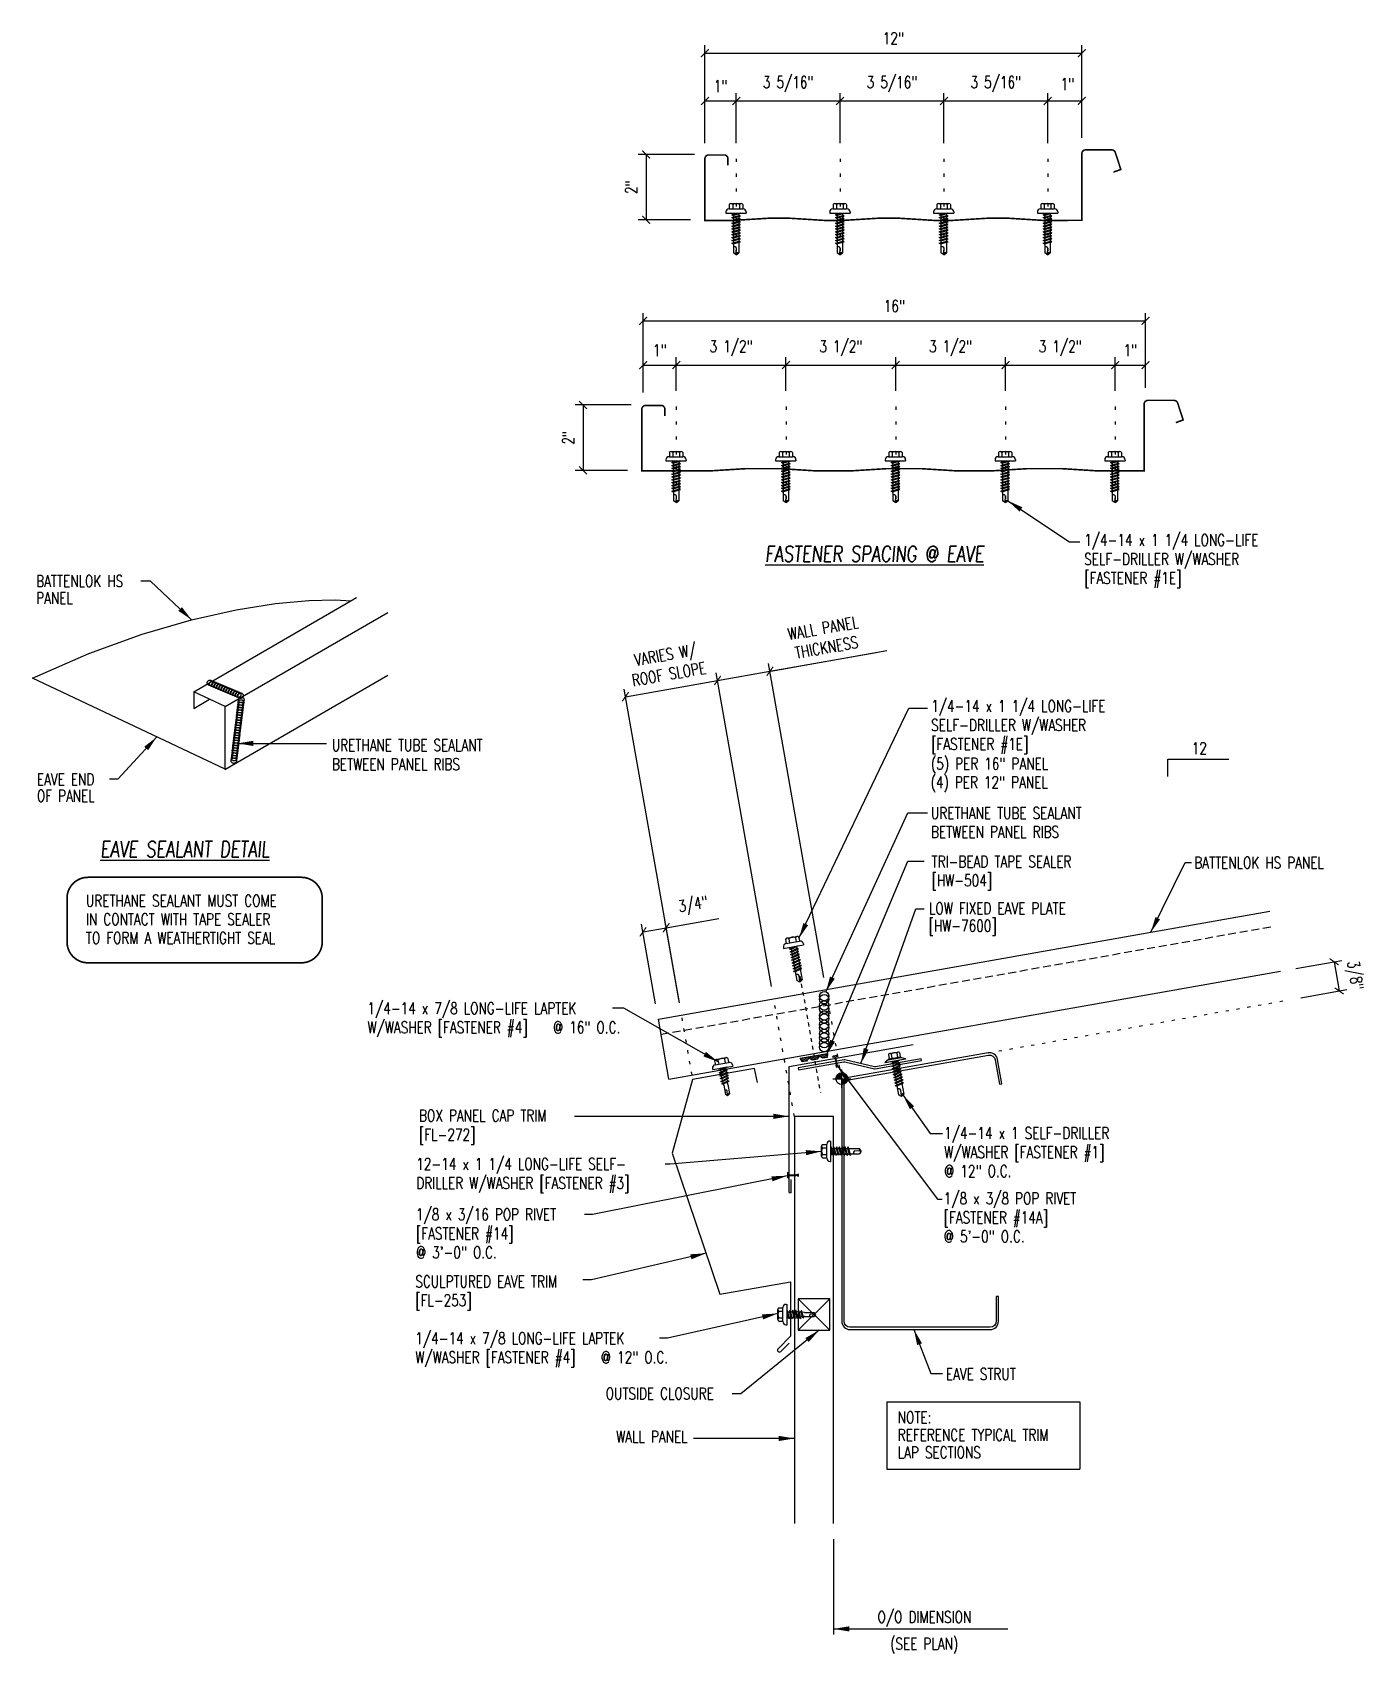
# Model space of a CAD drawing. Header units: inches. Extents: x -16.2 to 26.3, y 5.4 to 57.1.
import ezdxf
from ezdxf.enums import TextEntityAlignment as Align

# ---------------------------------------------------------------- set-up
doc = ezdxf.new("R2010")
doc.units = ezdxf.units.IN
doc.header["$MEASUREMENT"] = 0
for name, pattern in [('CENTER2', [1.125, 0.75, -0.125, 0.125, -0.125]), ('DASH3', [0.125, 0.0625, -0.0625]), ('DOT2', [0.125, 0, -0.125]), ('HIDDEN2', [0.1875, 0.125, -0.0625])]:
    doc.linetypes.add(name, pattern=pattern)
for name, color, linetype in [('CLOSURE', 3, 'Continuous'), ('DIM', 2, 'Continuous'), ('FASTENER', 9, 'Continuous'), ('LABEL', 6, 'Continuous'), ('MARK', 1, 'Continuous'), ('PANEL', 11, 'Continuous'), ('SEALANT', 253, 'CENTER2'), ('SECTION', 11, 'Continuous'), ('STLA', 10, 'Continuous'), ('TAPE', 8, 'Continuous'), ('TEXT', 2, 'Continuous'), ('TRIM', 6, 'Continuous')]:
    doc.layers.add(name, color=color, linetype=linetype)
doc.styles.add('ROMAND', font='romand', dxfattribs={"height": 0.075})
doc.styles.add('TEXT', font='SIMPLEX', dxfattribs={"width": 0.75, "height": 6})
doc.styles.add('TEXT1', font='ROMANS.shx', dxfattribs={"width": 0.75, "height": 0.375})
doc.dimstyles.new('DETAIL', dxfattribs={"dimscale": 4, "dimtxt": 0.375, "dimasz": 0.0625, "dimexe": 0.0625, "dimexo": 0.125, "dimgap": 0.0625, "dimtad": 1, "dimdec": 4, "dimzin": 3, "dimdsep": 46, "dimlunit": 4, "dimtxsty": 'TEXT1', "dimblk": 'ARCHTICK', "dimcen": 0.0625, "dimclrd": 7, "dimclre": 7, "dimclrt": 2, "dimadec": 0, "dimazin": 0, "dimtfac": 0.59375, "dimtdec": 4, "dimtmove": 0, "dimatfit": 3, "dimfxl": 0, "dimfrac": 2, "dimtolj": 1, "dimtzin": 3, "dimarcsym": 0})
doc.dimstyles.new('DETAIL$7', dxfattribs={"dimscale": 4, "dimtxt": 6, "dimasz": 0.125, "dimexe": 0.0625, "dimexo": 0.125, "dimgap": 0.0625, "dimtad": 1, "dimdec": 5, "dimzin": 3, "dimdsep": 46, "dimlunit": 4, "dimtxsty": 'TEXT', "dimblk": 'ARCHTICK', "dimcen": 0.0625, "dimclrd": 7, "dimclre": 7, "dimclrt": 2, "dimadec": 0, "dimazin": 0, "dimtfac": 0.666667, "dimtdec": 5, "dimtmove": 0, "dimatfit": 3, "dimfxl": 0, "dimfrac": 2, "dimtolj": 1, "dimtzin": 3, "dimarcsym": 0})

msp = doc.modelspace()

# ---------------------------------------------------------------- texts
at = {"color": 2, "char_height": 0.375, "attachment_point": 5, "style": 'TEXT1'}
for s, insert in [('\\A1;12"', (11.25834, 56.89152)), ('\\A1;1"', (16.81013, 55.42899))]:
    msp.add_mtext(s, dxfattribs=dict(at, insert=insert))
at = {"color": 2, "insert": (25.94052, 26.99729), "char_height": 0.375, "attachment_point": 5, "rotation": 280, "style": 'TEXT1'}
msp.add_mtext('\\A1;3/8"', dxfattribs=at)
at = {"layer": 'DIM', "color": 2, "insert": (11.29056, 48.35302), "char_height": 0.375, "attachment_point": 5, "style": 'TEXT1'}
msp.add_mtext('\\A1;16"', dxfattribs=at)
at = {"layer": 'TEXT', "style": 'TEXT1', "width": 0.75}
for s, p in [('BATTENLOK HS', (-16.08804, 39.39478)), ('PANEL', (-16.08804, 38.8538)), ('URETHANE TUBE SEALANT', (-6.65511, 34.16166)), ('BETWEEN PANEL RIBS', (-6.65511, 33.55452)), ('(5) PER 16" PANEL', (12.45892, 33.56945)), ('EAVE END ', (-16.06575, 33.06984)), ('(4) PER 12" PANEL', (12.44775, 32.97775)), ('OF PANEL', (-16.06575, 32.54574)), ('URETHANE TUBE SEALANT', (12.45772, 31.99489)), ('BETWEEN PANEL RIBS', (12.45772, 31.39489)), ('BATTENLOK HS PANEL', (20.85867, 30.41501)), ('LOW FIXED EAVE PLATE', (12.39563, 28.9556)), ('[HW-7600]', (12.38338, 28.40453)), ('BOX PANEL CAP TRIM', (-3.87342, 22.35015)), ('[FL-272]', (-3.87342, 21.74301)), ('EAVE STRUT', (12.93222, 14.10646)), ('OUTSIDE CLOSURE', (2.08158, 13.48412)), ('O/O DIMENSION', (10.75307, 6.35865)), ('(SEE PLAN)', (11.15597, 5.505))]:
    msp.add_text(s, height=0.375, dxfattribs=at).set_placement(p)
msp.add_text('WALL PANEL', height=0.375, dxfattribs=at).set_placement((4.69272, 12.10884), align=Align.RIGHT)

# ---------------------------------------------------------------- blocks, each defined once
blk = doc.blocks.new('MB_DW3')
at = {"layer": 'FASTENER'}
for p, q in [((-0.324, 0.071), (-0.324, 0.037)), ((-0.324, 0.037), (0.324, 0.037)), ((-0.224, 0.171), (0.215, 0.171)), ((-0.215, 0.305), (-0.215, 0.171)), ((-0.161, 0.337), (0.161, 0.337)), ((-0.139, -0.016), (0.046, 0.037)), ((-0.107, 0.305), (-0.107, 0.171)), ((-0.104, -0.036), (0.139, 0.033)), ((-0.086, 0.037), (0.086, 0.037)), ((-0.086, 0.037), (-0.086, -0.001)), ((0.086, 0.037), (0.133, 0.037)), ((0.086, 0.018), (0.086, -0.042)), ((0.107, 0.305), (0.107, 0.171)), ((0.139, 0.033), (0.133, 0.037)), ((0.215, 0.305), (0.215, 0.171)), ((0.324, 0.071), (0.324, 0.037)), ((-0.104, -0.036), (-0.139, -0.016)), ((-0.139, -0.107), (0.104, -0.038)), ((-0.104, -0.127), (-0.139, -0.107)), ((-0.139, -0.198), (0.104, -0.128)), ((-0.104, -0.218), (-0.139, -0.198)), ((-0.139, -0.289), (0.104, -0.219)), ((-0.104, -0.309), (-0.139, -0.289)), ((-0.139, -0.38), (0.104, -0.31)), ((-0.104, -0.4), (-0.139, -0.38)), ((-0.139, -0.47), (0.104, -0.401)), ((-0.104, -0.491), (-0.139, -0.47)), ((-0.139, -0.561), (0.104, -0.492)), ((-0.104, -0.127), (0.139, -0.058)), ((-0.104, -0.218), (0.139, -0.149)), ((-0.104, -0.309), (0.139, -0.239)), ((-0.104, -0.4), (0.139, -0.33)), ((-0.104, -0.491), (0.139, -0.421)), ((-0.104, -0.581), (0.139, -0.512)), ((-0.086, -0.031), (-0.086, -0.092)), ((-0.086, -0.122), (-0.086, -0.183)), ((-0.086, -0.213), (-0.086, -0.274)), ((-0.086, -0.304), (-0.086, -0.364)), ((-0.086, -0.395), (-0.086, -0.455)), ((-0.086, -0.486), (-0.086, -0.546)), ((0.086, -0.073), (0.086, -0.133)), ((0.086, -0.164), (0.086, -0.224)), ((0.086, -0.255), (0.086, -0.315)), ((0.086, -0.345), (0.086, -0.406)), ((0.086, -0.436), (0.086, -0.497)), ((0.139, -0.058), (0.104, -0.038)), ((0.139, -0.149), (0.104, -0.128)), ((0.139, -0.239), (0.104, -0.219)), ((0.139, -0.33), (0.104, -0.31)), ((0.139, -0.421), (0.104, -0.401)), ((0.139, -0.512), (0.104, -0.492)), ((-0.104, -0.581), (-0.139, -0.561)), ((-0.139, -0.652), (0.104, -0.583)), ((-0.104, -0.672), (-0.139, -0.652)), ((-0.139, -0.743), (0.104, -0.674)), ((-0.104, -0.763), (-0.139, -0.743)), ((-0.104, -0.672), (0.139, -0.603)), ((-0.104, -0.763), (0.139, -0.694)), ((-0.086, -0.577), (-0.086, -0.637)), ((-0.086, -0.667), (-0.086, -0.728)), ((-0.086, -0.758), (-0.086, -1.05)), ((-0.002, -1.095), (0.014, -0.909)), ((0.086, -0.527), (0.086, -0.588)), ((0.086, -0.618), (0.086, -0.679)), ((0.086, -0.709), (0.086, -1.05)), ((0.139, -0.603), (0.104, -0.583)), ((0.139, -0.694), (0.104, -0.674)), ((0, -1.111), (-0.086, -1.05)), ((0, -1.111), (0.086, -1.05))]:
    blk.add_line(p, q, dxfattribs=at)
for centre, radius, start, end in [((-0.224, 0.071), 0.1, 90, 180), ((-0.161, 0.274), 0.0628, 29.8754, 150.1246), ((0, 0.141), 0.196, 56.9974, 123.0026), ((0.161, 0.274), 0.0628, 29.8754, 150.1246), ((0.224, 0.071), 0.1, 0, 90), ((-0.046, -0.921), 0.0615, 11.1445, 130.906), ((0.054, -1.097), 0.0563, 55.4585, 194.8454)]:
    blk.add_arc(centre, radius, start, end, dxfattribs=at)
blk = doc.blocks.new('_ArchTick')
at = {"color": 0, "linetype": 'ByBlock', "const_width": 0.15}
blk.add_lwpolyline([(-0.5, -0.5), (0.5, 0.5)], dxfattribs=at)
blk = doc.blocks.new('*D13')
at = {"layer": 'DEFPOINTS', "color": 0}
for p in [(5.649, 36.412), (7.458, 26.156), (4.519, 25.638)]:
    blk.add_point(p, dxfattribs=at)
at = {"layer": 'DIM', "color": 7, "lineweight": -2}
for p, q in [((2.71, 35.894), (5.649, 36.412)), ((7.371, 26.649), (5.606, 36.658)), ((4.432, 26.13), (2.667, 36.14))]:
    blk.add_line(p, q, dxfattribs=at)
at = {"layer": 'DIM', "color": 7, "lineweight": -2, "xscale": 0.25, "yscale": 0.25, "zscale": 0.25}
for p, rotation in [((5.649, 36.412), 9.999999999999886), ((2.71, 35.894), 189.9999999999999)]:
    blk.add_blockref('_ArchTick', p, dxfattribs=dict(at, rotation=rotation))
at = {"layer": 'DIM', "color": 2, "insert": (4.043, 36.927), "char_height": 0.375, "attachment_point": 5, "rotation": 10, "style": 'TEXT1'}
blk.add_mtext('\\A1;VARIES W/\\PROOF SLOPE', dxfattribs=at)
blk = doc.blocks.new('*X2')
at = {"color": 0}
for p, q in [((-0.434, 0.135), (-0.434, 0.135)), ((-0.434, 0.123), (-0.434, 0.123)), ((-0.422, 0.141), (-0.422, 0.141)), ((-0.422, 0.129), (-0.422, 0.129)), ((-0.422, 0.117), (-0.422, 0.117)), ((-0.422, 0.105), (-0.422, 0.105)), ((-0.422, 0.094), (-0.422, 0.094)), ((-0.422, 0.082), (-0.422, 0.082)), ((-0.41, 0.135), (-0.41, 0.135)), ((-0.41, 0.123), (-0.41, 0.123)), ((-0.41, 0.111), (-0.41, 0.111)), ((-0.41, 0.1), (-0.41, 0.1)), ((-0.41, 0.088), (-0.41, 0.088)), ((-0.41, 0.076), (-0.41, 0.076)), ((-0.41, 0.064), (-0.41, 0.064)), ((-0.41, 0.053), (-0.41, 0.053)), ((-0.41, 0.041), (-0.41, 0.041)), ((-0.398, 0.141), (-0.398, 0.141)), ((-0.398, 0.129), (-0.398, 0.129)), ((-0.398, 0.117), (-0.398, 0.117)), ((-0.398, 0.105), (-0.398, 0.105)), ((-0.398, 0.094), (-0.398, 0.094)), ((-0.398, 0.082), (-0.398, 0.082)), ((-0.398, 0.07), (-0.398, 0.07)), ((-0.398, 0.059), (-0.398, 0.059)), ((-0.398, 0.047), (-0.398, 0.047)), ((-0.398, 0.035), (-0.398, 0.035)), ((-0.398, 0.023), (-0.398, 0.023)), ((-0.387, 0.135), (-0.387, 0.135)), ((-0.387, 0.123), (-0.387, 0.123)), ((-0.387, 0.111), (-0.387, 0.111)), ((-0.387, 0.1), (-0.387, 0.1)), ((-0.387, 0.088), (-0.387, 0.088)), ((-0.387, 0.076), (-0.387, 0.076)), ((-0.387, 0.064), (-0.387, 0.064)), ((-0.387, 0.053), (-0.387, 0.053)), ((-0.387, 0.041), (-0.387, 0.041)), ((-0.387, 0.029), (-0.387, 0.029)), ((-0.375, 0.141), (-0.375, 0.141)), ((-0.375, 0.129), (-0.375, 0.129)), ((-0.375, 0.117), (-0.375, 0.117)), ((-0.375, 0.105), (-0.375, 0.105)), ((-0.375, 0.094), (-0.375, 0.094)), ((-0.375, 0.082), (-0.375, 0.082)), ((-0.375, 0.07), (-0.375, 0.07)), ((-0.375, 0.059), (-0.375, 0.059)), ((-0.375, 0.047), (-0.375, 0.047)), ((-0.375, 0.035), (-0.375, 0.035)), ((-0.375, 0.023), (-0.375, 0.023)), ((-0.363, 0.135), (-0.363, 0.135)), ((-0.363, 0.123), (-0.363, 0.123)), ((-0.363, 0.111), (-0.363, 0.111)), ((-0.363, 0.1), (-0.363, 0.1)), ((-0.363, 0.088), (-0.363, 0.088)), ((-0.363, 0.076), (-0.363, 0.076)), ((-0.363, 0.064), (-0.363, 0.064)), ((-0.363, 0.053), (-0.363, 0.053)), ((-0.363, 0.041), (-0.363, 0.041)), ((-0.363, 0.029), (-0.363, 0.029)), ((-0.352, 0.141), (-0.352, 0.141)), ((-0.352, 0.129), (-0.352, 0.129)), ((-0.352, 0.117), (-0.352, 0.117)), ((-0.352, 0.105), (-0.352, 0.105)), ((-0.352, 0.094), (-0.352, 0.094)), ((-0.352, 0.082), (-0.352, 0.082)), ((-0.352, 0.07), (-0.352, 0.07)), ((-0.352, 0.059), (-0.352, 0.059)), ((-0.352, 0.047), (-0.352, 0.047)), ((-0.352, 0.035), (-0.352, 0.035)), ((-0.352, 0.023), (-0.352, 0.023)), ((-0.34, 0.135), (-0.34, 0.135)), ((-0.34, 0.123), (-0.34, 0.123)), ((-0.34, 0.111), (-0.34, 0.111)), ((-0.34, 0.1), (-0.34, 0.1)), ((-0.34, 0.088), (-0.34, 0.088)), ((-0.34, 0.076), (-0.34, 0.076)), ((-0.34, 0.064), (-0.34, 0.064)), ((-0.34, 0.053), (-0.34, 0.053)), ((-0.34, 0.041), (-0.34, 0.041)), ((-0.34, 0.029), (-0.34, 0.029)), ((-0.328, 0.141), (-0.328, 0.141)), ((-0.328, 0.129), (-0.328, 0.129)), ((-0.328, 0.117), (-0.328, 0.117)), ((-0.328, 0.105), (-0.328, 0.105)), ((-0.328, 0.094), (-0.328, 0.094)), ((-0.328, 0.082), (-0.328, 0.082)), ((-0.328, 0.07), (-0.328, 0.07)), ((-0.328, 0.059), (-0.328, 0.059)), ((-0.328, 0.047), (-0.328, 0.047)), ((-0.328, 0.035), (-0.328, 0.035)), ((-0.328, 0.023), (-0.328, 0.023)), ((-0.316, 0.135), (-0.316, 0.135)), ((-0.316, 0.123), (-0.316, 0.123)), ((-0.316, 0.111), (-0.316, 0.111)), ((-0.316, 0.1), (-0.316, 0.1)), ((-0.316, 0.088), (-0.316, 0.088)), ((-0.316, 0.076), (-0.316, 0.076)), ((-0.316, 0.064), (-0.316, 0.064)), ((-0.316, 0.053), (-0.316, 0.053)), ((-0.316, 0.041), (-0.316, 0.041)), ((-0.316, 0.029), (-0.316, 0.029)), ((-0.305, 0.141), (-0.305, 0.141)), ((-0.305, 0.129), (-0.305, 0.129)), ((-0.305, 0.117), (-0.305, 0.117)), ((-0.305, 0.105), (-0.305, 0.105)), ((-0.305, 0.094), (-0.305, 0.094)), ((-0.305, 0.082), (-0.305, 0.082)), ((-0.305, 0.07), (-0.305, 0.07)), ((-0.305, 0.059), (-0.305, 0.059)), ((-0.305, 0.047), (-0.305, 0.047)), ((-0.305, 0.035), (-0.305, 0.035)), ((-0.305, 0.023), (-0.305, 0.023)), ((-0.293, 0.135), (-0.293, 0.135)), ((-0.293, 0.123), (-0.293, 0.123)), ((-0.293, 0.111), (-0.293, 0.111)), ((-0.293, 0.1), (-0.293, 0.1)), ((-0.293, 0.088), (-0.293, 0.088)), ((-0.293, 0.076), (-0.293, 0.076)), ((-0.293, 0.064), (-0.293, 0.064)), ((-0.293, 0.053), (-0.293, 0.053)), ((-0.293, 0.041), (-0.293, 0.041)), ((-0.293, 0.029), (-0.293, 0.029)), ((-0.281, 0.141), (-0.281, 0.141)), ((-0.281, 0.129), (-0.281, 0.129)), ((-0.281, 0.117), (-0.281, 0.117)), ((-0.281, 0.105), (-0.281, 0.105)), ((-0.281, 0.094), (-0.281, 0.094)), ((-0.281, 0.082), (-0.281, 0.082)), ((-0.281, 0.07), (-0.281, 0.07)), ((-0.281, 0.059), (-0.281, 0.059)), ((-0.281, 0.047), (-0.281, 0.047)), ((-0.281, 0.035), (-0.281, 0.035)), ((-0.281, 0.023), (-0.281, 0.023)), ((-0.27, 0.135), (-0.27, 0.135)), ((-0.27, 0.123), (-0.27, 0.123)), ((-0.27, 0.111), (-0.27, 0.111)), ((-0.27, 0.1), (-0.27, 0.1)), ((-0.27, 0.088), (-0.27, 0.088)), ((-0.27, 0.076), (-0.27, 0.076)), ((-0.27, 0.064), (-0.27, 0.064)), ((-0.27, 0.053), (-0.27, 0.053)), ((-0.27, 0.041), (-0.27, 0.041)), ((-0.27, 0.029), (-0.27, 0.029)), ((-0.258, 0.141), (-0.258, 0.141)), ((-0.258, 0.129), (-0.258, 0.129)), ((-0.258, 0.117), (-0.258, 0.117)), ((-0.258, 0.105), (-0.258, 0.105)), ((-0.258, 0.094), (-0.258, 0.094)), ((-0.258, 0.082), (-0.258, 0.082)), ((-0.258, 0.07), (-0.258, 0.07)), ((-0.258, 0.059), (-0.258, 0.059)), ((-0.258, 0.047), (-0.258, 0.047)), ((-0.258, 0.035), (-0.258, 0.035)), ((-0.258, 0.023), (-0.258, 0.023)), ((-0.246, 0.135), (-0.246, 0.135)), ((-0.246, 0.123), (-0.246, 0.123)), ((-0.246, 0.111), (-0.246, 0.111)), ((-0.246, 0.1), (-0.246, 0.1)), ((-0.246, 0.088), (-0.246, 0.088)), ((-0.246, 0.076), (-0.246, 0.076)), ((-0.246, 0.064), (-0.246, 0.064)), ((-0.246, 0.053), (-0.246, 0.053)), ((-0.246, 0.041), (-0.246, 0.041)), ((-0.234, 0.141), (-0.234, 0.141)), ((-0.234, 0.129), (-0.234, 0.129)), ((-0.234, 0.117), (-0.234, 0.117)), ((-0.234, 0.105), (-0.234, 0.105)), ((-0.234, 0.094), (-0.234, 0.094)), ((-0.234, 0.082), (-0.234, 0.082)), ((-0.234, 0.07), (-0.234, 0.07)), ((-0.234, 0.059), (-0.234, 0.059)), ((-0.234, 0.047), (-0.234, 0.047)), ((-0.223, 0.135), (-0.223, 0.135)), ((-0.223, 0.123), (-0.223, 0.123)), ((-0.223, 0.111), (-0.223, 0.111)), ((-0.223, 0.1), (-0.223, 0.1)), ((-0.223, 0.088), (-0.223, 0.088)), ((-0.223, 0.076), (-0.223, 0.076)), ((-0.223, 0.064), (-0.223, 0.064)), ((-0.211, 0.141), (-0.211, 0.141)), ((-0.211, 0.129), (-0.211, 0.129)), ((-0.211, 0.117), (-0.211, 0.117)), ((-0.211, 0.105), (-0.211, 0.105)), ((-0.211, 0.094), (-0.211, 0.094)), ((-0.211, 0.082), (-0.211, 0.082)), ((-0.211, 0.07), (-0.211, 0.07)), ((-0.199, 0.135), (-0.199, 0.135)), ((-0.199, 0.123), (-0.199, 0.123)), ((-0.199, 0.111), (-0.199, 0.111)), ((-0.199, 0.1), (-0.199, 0.1)), ((-0.199, 0.088), (-0.199, 0.088)), ((-0.188, 0.141), (-0.188, 0.141)), ((-0.188, 0.129), (-0.188, 0.129)), ((-0.188, 0.117), (-0.188, 0.117)), ((-0.188, 0.105), (-0.188, 0.105)), ((-0.188, 0.094), (-0.188, 0.094)), ((-0.176, 0.135), (-0.176, 0.135)), ((-0.176, 0.123), (-0.176, 0.123)), ((-0.176, 0.111), (-0.176, 0.111)), ((-0.164, 0.141), (-0.164, 0.141)), ((-0.164, 0.129), (-0.164, 0.129)), ((-0.164, 0.117), (-0.164, 0.117)), ((-0.164, 0.105), (-0.164, 0.105)), ((-0.152, 0.135), (-0.152, 0.135)), ((-0.152, 0.123), (-0.152, 0.123)), ((-0.152, 0.111), (-0.152, 0.111)), ((-0.152, 0.1), (-0.152, 0.1)), ((-0.141, 0.141), (-0.141, 0.141)), ((-0.141, 0.129), (-0.141, 0.129)), ((-0.141, 0.117), (-0.141, 0.117)), ((-0.141, 0.105), (-0.141, 0.105)), ((-0.141, 0.094), (-0.141, 0.094)), ((-0.141, 0.082), (-0.141, 0.082)), ((-0.129, 0.135), (-0.129, 0.135)), ((-0.129, 0.123), (-0.129, 0.123)), ((-0.129, 0.111), (-0.129, 0.111)), ((-0.129, 0.1), (-0.129, 0.1)), ((-0.129, 0.088), (-0.129, 0.088)), ((-0.129, 0.076), (-0.129, 0.076)), ((-0.117, 0.141), (-0.117, 0.141)), ((-0.117, 0.129), (-0.117, 0.129)), ((-0.117, 0.117), (-0.117, 0.117)), ((-0.117, 0.105), (-0.117, 0.105)), ((-0.117, 0.094), (-0.117, 0.094)), ((-0.117, 0.082), (-0.117, 0.082)), ((-0.117, 0.07), (-0.117, 0.07)), ((-0.117, 0.059), (-0.117, 0.059)), ((-0.105, 0.135), (-0.105, 0.135)), ((-0.105, 0.123), (-0.105, 0.123)), ((-0.105, 0.111), (-0.105, 0.111)), ((-0.105, 0.1), (-0.105, 0.1)), ((-0.105, 0.088), (-0.105, 0.088)), ((-0.105, 0.076), (-0.105, 0.076)), ((-0.105, 0.064), (-0.105, 0.064)), ((-0.105, 0.053), (-0.105, 0.053)), ((-0.094, 0.141), (-0.094, 0.141)), ((-0.094, 0.129), (-0.094, 0.129)), ((-0.094, 0.117), (-0.094, 0.117)), ((-0.094, 0.105), (-0.094, 0.105)), ((-0.094, 0.094), (-0.094, 0.094)), ((-0.094, 0.082), (-0.094, 0.082)), ((-0.094, 0.07), (-0.094, 0.07)), ((-0.094, 0.059), (-0.094, 0.059)), ((-0.094, 0.047), (-0.094, 0.047)), ((-0.094, 0.035), (-0.094, 0.035)), ((-0.082, 0.135), (-0.082, 0.135)), ((-0.082, 0.123), (-0.082, 0.123)), ((-0.082, 0.111), (-0.082, 0.111)), ((-0.082, 0.1), (-0.082, 0.1)), ((-0.082, 0.088), (-0.082, 0.088)), ((-0.082, 0.076), (-0.082, 0.076)), ((-0.082, 0.064), (-0.082, 0.064)), ((-0.082, 0.053), (-0.082, 0.053)), ((-0.082, 0.041), (-0.082, 0.041)), ((-0.082, 0.029), (-0.082, 0.029)), ((-0.07, 0.141), (-0.07, 0.141)), ((-0.07, 0.129), (-0.07, 0.129)), ((-0.07, 0.117), (-0.07, 0.117)), ((-0.07, 0.105), (-0.07, 0.105)), ((-0.07, 0.094), (-0.07, 0.094)), ((-0.07, 0.082), (-0.07, 0.082)), ((-0.07, 0.07), (-0.07, 0.07)), ((-0.07, 0.059), (-0.07, 0.059)), ((-0.07, 0.047), (-0.07, 0.047)), ((-0.07, 0.035), (-0.07, 0.035)), ((-0.07, 0.023), (-0.07, 0.023)), ((-0.059, 0.135), (-0.059, 0.135)), ((-0.059, 0.123), (-0.059, 0.123)), ((-0.059, 0.111), (-0.059, 0.111)), ((-0.059, 0.1), (-0.059, 0.1)), ((-0.059, 0.088), (-0.059, 0.088)), ((-0.059, 0.076), (-0.059, 0.076)), ((-0.059, 0.064), (-0.059, 0.064)), ((-0.059, 0.053), (-0.059, 0.053)), ((-0.059, 0.041), (-0.059, 0.041)), ((-0.059, 0.029), (-0.059, 0.029)), ((-0.047, 0.141), (-0.047, 0.141)), ((-0.047, 0.129), (-0.047, 0.129)), ((-0.047, 0.117), (-0.047, 0.117)), ((-0.047, 0.105), (-0.047, 0.105)), ((-0.047, 0.094), (-0.047, 0.094)), ((-0.047, 0.082), (-0.047, 0.082)), ((-0.047, 0.07), (-0.047, 0.07)), ((-0.047, 0.059), (-0.047, 0.059)), ((-0.047, 0.047), (-0.047, 0.047)), ((-0.047, 0.035), (-0.047, 0.035)), ((-0.047, 0.023), (-0.047, 0.023)), ((-0.035, 0.135), (-0.035, 0.135)), ((-0.035, 0.123), (-0.035, 0.123)), ((-0.035, 0.111), (-0.035, 0.111)), ((-0.035, 0.1), (-0.035, 0.1)), ((-0.035, 0.088), (-0.035, 0.088)), ((-0.035, 0.076), (-0.035, 0.076)), ((-0.035, 0.064), (-0.035, 0.064)), ((-0.035, 0.053), (-0.035, 0.053)), ((-0.035, 0.041), (-0.035, 0.041)), ((-0.035, 0.029), (-0.035, 0.029)), ((-0.023, 0.141), (-0.023, 0.141)), ((-0.023, 0.129), (-0.023, 0.129)), ((-0.023, 0.117), (-0.023, 0.117)), ((-0.023, 0.105), (-0.023, 0.105)), ((-0.023, 0.094), (-0.023, 0.094)), ((-0.023, 0.082), (-0.023, 0.082)), ((-0.023, 0.07), (-0.023, 0.07)), ((-0.023, 0.059), (-0.023, 0.059)), ((-0.023, 0.047), (-0.023, 0.047)), ((-0.023, 0.035), (-0.023, 0.035)), ((-0.023, 0.023), (-0.023, 0.023)), ((-0.012, 0.135), (-0.012, 0.135)), ((-0.012, 0.123), (-0.012, 0.123)), ((-0.012, 0.111), (-0.012, 0.111)), ((-0.012, 0.1), (-0.012, 0.1)), ((-0.012, 0.088), (-0.012, 0.088)), ((-0.012, 0.076), (-0.012, 0.076)), ((-0.012, 0.064), (-0.012, 0.064)), ((-0.012, 0.053), (-0.012, 0.053)), ((-0.012, 0.041), (-0.012, 0.041)), ((-0.012, 0.029), (-0.012, 0.029)), ((0, 0.141), (0, 0.141)), ((0, 0.129), (0, 0.129)), ((0, 0.117), (0, 0.117)), ((0, 0.105), (0, 0.105)), ((0, 0.094), (0, 0.094)), ((0, 0.082), (0, 0.082)), ((0, 0.07), (0, 0.07)), ((0, 0.059), (0, 0.059)), ((0, 0.047), (0, 0.047)), ((0, 0.035), (0, 0.035)), ((0, 0.023), (0, 0.023)), ((0.012, 0.135), (0.012, 0.135)), ((0.012, 0.123), (0.012, 0.123)), ((0.012, 0.111), (0.012, 0.111)), ((0.012, 0.1), (0.012, 0.1)), ((0.012, 0.088), (0.012, 0.088)), ((0.012, 0.076), (0.012, 0.076)), ((0.012, 0.064), (0.012, 0.064)), ((0.012, 0.053), (0.012, 0.053)), ((0.012, 0.041), (0.012, 0.041)), ((0.012, 0.029), (0.012, 0.029)), ((0.023, 0.141), (0.023, 0.141)), ((0.023, 0.129), (0.023, 0.129)), ((0.023, 0.117), (0.023, 0.117)), ((0.023, 0.105), (0.023, 0.105)), ((0.023, 0.094), (0.023, 0.094)), ((0.023, 0.082), (0.023, 0.082)), ((0.023, 0.07), (0.023, 0.07)), ((0.023, 0.059), (0.023, 0.059)), ((0.023, 0.047), (0.023, 0.047)), ((0.023, 0.035), (0.023, 0.035)), ((0.023, 0.023), (0.023, 0.023)), ((0.035, 0.135), (0.035, 0.135)), ((0.035, 0.123), (0.035, 0.123)), ((0.035, 0.111), (0.035, 0.111)), ((0.035, 0.1), (0.035, 0.1)), ((0.035, 0.088), (0.035, 0.088)), ((0.035, 0.076), (0.035, 0.076)), ((0.035, 0.064), (0.035, 0.064)), ((0.035, 0.053), (0.035, 0.053)), ((0.035, 0.041), (0.035, 0.041)), ((0.035, 0.029), (0.035, 0.029)), ((0.047, 0.141), (0.047, 0.141)), ((0.047, 0.129), (0.047, 0.129)), ((0.047, 0.117), (0.047, 0.117)), ((0.047, 0.105), (0.047, 0.105)), ((0.047, 0.094), (0.047, 0.094)), ((0.047, 0.082), (0.047, 0.082)), ((0.047, 0.07), (0.047, 0.07)), ((0.047, 0.059), (0.047, 0.059)), ((0.047, 0.047), (0.047, 0.047)), ((0.047, 0.035), (0.047, 0.035)), ((0.047, 0.023), (0.047, 0.023)), ((0.059, 0.135), (0.059, 0.135)), ((0.059, 0.123), (0.059, 0.123)), ((0.059, 0.111), (0.059, 0.111)), ((0.059, 0.1), (0.059, 0.1)), ((0.059, 0.088), (0.059, 0.088)), ((0.059, 0.076), (0.059, 0.076)), ((0.059, 0.064), (0.059, 0.064)), ((0.059, 0.053), (0.059, 0.053)), ((0.059, 0.041), (0.059, 0.041)), ((0.059, 0.029), (0.059, 0.029)), ((0.07, 0.141), (0.07, 0.141)), ((0.07, 0.129), (0.07, 0.129)), ((0.07, 0.117), (0.07, 0.117)), ((0.07, 0.105), (0.07, 0.105)), ((0.07, 0.094), (0.07, 0.094)), ((0.07, 0.082), (0.07, 0.082)), ((0.07, 0.07), (0.07, 0.07)), ((0.07, 0.059), (0.07, 0.059)), ((0.07, 0.047), (0.07, 0.047)), ((0.07, 0.035), (0.07, 0.035)), ((0.07, 0.023), (0.07, 0.023)), ((0.082, 0.135), (0.082, 0.135)), ((0.082, 0.123), (0.082, 0.123)), ((0.082, 0.111), (0.082, 0.111)), ((0.082, 0.1), (0.082, 0.1)), ((0.082, 0.088), (0.082, 0.088)), ((0.082, 0.076), (0.082, 0.076)), ((0.082, 0.064), (0.082, 0.064)), ((0.082, 0.053), (0.082, 0.053)), ((0.082, 0.041), (0.082, 0.041)), ((0.082, 0.029), (0.082, 0.029)), ((0.094, 0.141), (0.094, 0.141)), ((0.094, 0.129), (0.094, 0.129)), ((0.094, 0.117), (0.094, 0.117)), ((0.094, 0.105), (0.094, 0.105)), ((0.094, 0.094), (0.094, 0.094)), ((0.094, 0.082), (0.094, 0.082)), ((0.094, 0.07), (0.094, 0.07)), ((0.094, 0.059), (0.094, 0.059)), ((0.094, 0.047), (0.094, 0.047)), ((0.094, 0.035), (0.094, 0.035)), ((0.105, 0.135), (0.105, 0.135)), ((0.105, 0.123), (0.105, 0.123)), ((0.105, 0.111), (0.105, 0.111)), ((0.105, 0.1), (0.105, 0.1)), ((0.105, 0.088), (0.105, 0.088)), ((0.105, 0.076), (0.105, 0.076)), ((0.105, 0.064), (0.105, 0.064)), ((0.105, 0.053), (0.105, 0.053)), ((0.117, 0.141), (0.117, 0.141)), ((0.117, 0.129), (0.117, 0.129)), ((0.117, 0.117), (0.117, 0.117)), ((0.117, 0.105), (0.117, 0.105)), ((0.117, 0.094), (0.117, 0.094)), ((0.117, 0.082), (0.117, 0.082)), ((0.117, 0.07), (0.117, 0.07)), ((0.117, 0.059), (0.117, 0.059)), ((0.129, 0.135), (0.129, 0.135)), ((0.129, 0.123), (0.129, 0.123)), ((0.129, 0.111), (0.129, 0.111)), ((0.129, 0.1), (0.129, 0.1)), ((0.129, 0.088), (0.129, 0.088)), ((0.129, 0.076), (0.129, 0.076)), ((0.141, 0.141), (0.141, 0.141)), ((0.141, 0.129), (0.141, 0.129)), ((0.141, 0.117), (0.141, 0.117)), ((0.141, 0.105), (0.141, 0.105)), ((0.141, 0.094), (0.141, 0.094)), ((0.141, 0.082), (0.141, 0.082)), ((0.152, 0.135), (0.152, 0.135)), ((0.152, 0.123), (0.152, 0.123)), ((0.152, 0.111), (0.152, 0.111)), ((0.152, 0.1), (0.152, 0.1)), ((0.164, 0.141), (0.164, 0.141)), ((0.164, 0.129), (0.164, 0.129)), ((0.164, 0.117), (0.164, 0.117)), ((0.164, 0.105), (0.164, 0.105)), ((0.176, 0.135), (0.176, 0.135)), ((0.176, 0.123), (0.176, 0.123)), ((0.176, 0.111), (0.176, 0.111)), ((0.188, 0.141), (0.188, 0.141)), ((0.188, 0.129), (0.188, 0.129)), ((0.188, 0.117), (0.188, 0.117)), ((0.188, 0.105), (0.188, 0.105)), ((0.188, 0.094), (0.188, 0.094)), ((0.199, 0.135), (0.199, 0.135)), ((0.199, 0.123), (0.199, 0.123)), ((0.199, 0.111), (0.199, 0.111)), ((0.199, 0.1), (0.199, 0.1)), ((0.199, 0.088), (0.199, 0.088)), ((0.211, 0.141), (0.211, 0.141)), ((0.211, 0.129), (0.211, 0.129)), ((0.211, 0.117), (0.211, 0.117)), ((0.211, 0.105), (0.211, 0.105)), ((0.211, 0.094), (0.211, 0.094)), ((0.211, 0.082), (0.211, 0.082)), ((0.211, 0.07), (0.211, 0.07)), ((0.223, 0.135), (0.223, 0.135)), ((0.223, 0.123), (0.223, 0.123)), ((0.223, 0.111), (0.223, 0.111)), ((0.223, 0.1), (0.223, 0.1)), ((0.223, 0.088), (0.223, 0.088)), ((0.223, 0.076), (0.223, 0.076)), ((0.223, 0.064), (0.223, 0.064)), ((0.234, 0.141), (0.234, 0.141)), ((0.234, 0.129), (0.234, 0.129)), ((0.234, 0.117), (0.234, 0.117)), ((0.234, 0.105), (0.234, 0.105)), ((0.234, 0.094), (0.234, 0.094)), ((0.234, 0.082), (0.234, 0.082)), ((0.234, 0.07), (0.234, 0.07)), ((0.234, 0.059), (0.234, 0.059)), ((0.234, 0.047), (0.234, 0.047)), ((0.246, 0.135), (0.246, 0.135)), ((0.246, 0.123), (0.246, 0.123)), ((0.246, 0.111), (0.246, 0.111)), ((0.246, 0.1), (0.246, 0.1)), ((0.246, 0.088), (0.246, 0.088)), ((0.246, 0.076), (0.246, 0.076)), ((0.246, 0.064), (0.246, 0.064)), ((0.246, 0.053), (0.246, 0.053)), ((0.246, 0.041), (0.246, 0.041)), ((0.258, 0.141), (0.258, 0.141)), ((0.258, 0.129), (0.258, 0.129)), ((0.258, 0.117), (0.258, 0.117)), ((0.258, 0.105), (0.258, 0.105)), ((0.258, 0.094), (0.258, 0.094)), ((0.258, 0.082), (0.258, 0.082)), ((0.258, 0.07), (0.258, 0.07)), ((0.258, 0.059), (0.258, 0.059)), ((0.258, 0.047), (0.258, 0.047)), ((0.258, 0.035), (0.258, 0.035)), ((0.258, 0.023), (0.258, 0.023)), ((0.27, 0.135), (0.27, 0.135)), ((0.27, 0.123), (0.27, 0.123)), ((0.27, 0.111), (0.27, 0.111)), ((0.27, 0.1), (0.27, 0.1)), ((0.27, 0.088), (0.27, 0.088)), ((0.27, 0.076), (0.27, 0.076)), ((0.27, 0.064), (0.27, 0.064)), ((0.27, 0.053), (0.27, 0.053)), ((0.27, 0.041), (0.27, 0.041)), ((0.27, 0.029), (0.27, 0.029)), ((0.281, 0.141), (0.281, 0.141)), ((0.281, 0.129), (0.281, 0.129)), ((0.281, 0.117), (0.281, 0.117)), ((0.281, 0.105), (0.281, 0.105)), ((0.281, 0.094), (0.281, 0.094)), ((0.281, 0.082), (0.281, 0.082)), ((0.281, 0.07), (0.281, 0.07)), ((0.281, 0.059), (0.281, 0.059)), ((0.281, 0.047), (0.281, 0.047)), ((0.281, 0.035), (0.281, 0.035)), ((0.281, 0.023), (0.281, 0.023)), ((0.293, 0.135), (0.293, 0.135)), ((0.293, 0.123), (0.293, 0.123)), ((0.293, 0.111), (0.293, 0.111)), ((0.293, 0.1), (0.293, 0.1)), ((0.293, 0.088), (0.293, 0.088)), ((0.293, 0.076), (0.293, 0.076)), ((0.293, 0.064), (0.293, 0.064)), ((0.293, 0.053), (0.293, 0.053)), ((0.293, 0.041), (0.293, 0.041)), ((0.293, 0.029), (0.293, 0.029)), ((0.305, 0.141), (0.305, 0.141)), ((0.305, 0.129), (0.305, 0.129)), ((0.305, 0.117), (0.305, 0.117)), ((0.305, 0.105), (0.305, 0.105)), ((0.305, 0.094), (0.305, 0.094)), ((0.305, 0.082), (0.305, 0.082)), ((0.305, 0.07), (0.305, 0.07)), ((0.305, 0.059), (0.305, 0.059)), ((0.305, 0.047), (0.305, 0.047)), ((0.305, 0.035), (0.305, 0.035)), ((0.305, 0.023), (0.305, 0.023)), ((0.316, 0.135), (0.316, 0.135)), ((0.316, 0.123), (0.316, 0.123)), ((0.316, 0.111), (0.316, 0.111)), ((0.316, 0.1), (0.316, 0.1)), ((0.316, 0.088), (0.316, 0.088)), ((0.316, 0.076), (0.316, 0.076)), ((0.316, 0.064), (0.316, 0.064)), ((0.316, 0.053), (0.316, 0.053)), ((0.316, 0.041), (0.316, 0.041)), ((0.316, 0.029), (0.316, 0.029)), ((0.328, 0.141), (0.328, 0.141)), ((0.328, 0.129), (0.328, 0.129)), ((0.328, 0.117), (0.328, 0.117)), ((0.328, 0.105), (0.328, 0.105)), ((0.328, 0.094), (0.328, 0.094)), ((0.328, 0.082), (0.328, 0.082)), ((0.328, 0.07), (0.328, 0.07)), ((0.328, 0.059), (0.328, 0.059)), ((0.328, 0.047), (0.328, 0.047)), ((0.328, 0.035), (0.328, 0.035)), ((0.328, 0.023), (0.328, 0.023)), ((0.34, 0.135), (0.34, 0.135)), ((0.34, 0.123), (0.34, 0.123)), ((0.34, 0.111), (0.34, 0.111)), ((0.34, 0.1), (0.34, 0.1)), ((0.34, 0.088), (0.34, 0.088)), ((0.34, 0.076), (0.34, 0.076)), ((0.34, 0.064), (0.34, 0.064)), ((0.34, 0.053), (0.34, 0.053)), ((0.34, 0.041), (0.34, 0.041)), ((0.34, 0.029), (0.34, 0.029)), ((0.352, 0.141), (0.352, 0.141)), ((0.352, 0.129), (0.352, 0.129)), ((0.352, 0.117), (0.352, 0.117)), ((0.352, 0.105), (0.352, 0.105)), ((0.352, 0.094), (0.352, 0.094)), ((0.352, 0.082), (0.352, 0.082)), ((0.352, 0.07), (0.352, 0.07)), ((0.352, 0.059), (0.352, 0.059)), ((0.352, 0.047), (0.352, 0.047)), ((0.352, 0.035), (0.352, 0.035)), ((0.352, 0.023), (0.352, 0.023)), ((0.363, 0.135), (0.363, 0.135)), ((0.363, 0.123), (0.363, 0.123)), ((0.363, 0.111), (0.363, 0.111)), ((0.363, 0.1), (0.363, 0.1)), ((0.363, 0.088), (0.363, 0.088)), ((0.363, 0.076), (0.363, 0.076)), ((0.363, 0.064), (0.363, 0.064)), ((0.363, 0.053), (0.363, 0.053)), ((0.363, 0.041), (0.363, 0.041)), ((0.363, 0.029), (0.363, 0.029)), ((0.375, 0.141), (0.375, 0.141)), ((0.375, 0.129), (0.375, 0.129)), ((0.375, 0.117), (0.375, 0.117)), ((0.375, 0.105), (0.375, 0.105)), ((0.375, 0.094), (0.375, 0.094)), ((0.375, 0.082), (0.375, 0.082)), ((0.375, 0.07), (0.375, 0.07)), ((0.375, 0.059), (0.375, 0.059)), ((0.375, 0.047), (0.375, 0.047)), ((0.375, 0.035), (0.375, 0.035)), ((0.375, 0.023), (0.375, 0.023)), ((0.387, 0.135), (0.387, 0.135)), ((0.387, 0.123), (0.387, 0.123)), ((0.387, 0.111), (0.387, 0.111)), ((0.387, 0.1), (0.387, 0.1)), ((0.387, 0.088), (0.387, 0.088)), ((0.387, 0.076), (0.387, 0.076)), ((0.387, 0.064), (0.387, 0.064)), ((0.387, 0.053), (0.387, 0.053)), ((0.387, 0.041), (0.387, 0.041)), ((0.387, 0.029), (0.387, 0.029)), ((0.398, 0.141), (0.398, 0.141)), ((0.398, 0.129), (0.398, 0.129)), ((0.398, 0.117), (0.398, 0.117)), ((0.398, 0.105), (0.398, 0.105)), ((0.398, 0.094), (0.398, 0.094)), ((0.398, 0.082), (0.398, 0.082)), ((0.398, 0.07), (0.398, 0.07)), ((0.398, 0.059), (0.398, 0.059)), ((0.398, 0.047), (0.398, 0.047)), ((0.398, 0.035), (0.398, 0.035)), ((0.398, 0.023), (0.398, 0.023)), ((0.41, 0.135), (0.41, 0.135)), ((0.41, 0.123), (0.41, 0.123)), ((0.41, 0.111), (0.41, 0.111)), ((0.41, 0.1), (0.41, 0.1)), ((0.41, 0.088), (0.41, 0.088)), ((0.41, 0.076), (0.41, 0.076)), ((0.41, 0.064), (0.41, 0.064)), ((0.41, 0.053), (0.41, 0.053)), ((0.41, 0.041), (0.41, 0.041)), ((0.422, 0.141), (0.422, 0.141)), ((0.422, 0.129), (0.422, 0.129)), ((0.422, 0.117), (0.422, 0.117)), ((0.422, 0.105), (0.422, 0.105)), ((0.422, 0.094), (0.422, 0.094)), ((0.422, 0.082), (0.422, 0.082)), ((0.434, 0.135), (0.434, 0.135)), ((0.434, 0.123), (0.434, 0.123))]:
    blk.add_line(p, q, dxfattribs=at)
blk = doc.blocks.new('MB_DBTAP')
at = {"layer": 'TAPE', "color": 9}
blk.add_lwpolyline([(-0.403, 0.018), (-0.442, 0.141), (0.442, 0.141), (0.403, 0.018), (0.26, 0.018), (0.17, 0.109), (0.079, 0.018), (0, 0.018), (-0.079, 0.018), (-0.17, 0.109), (-0.26, 0.018)], close=True, dxfattribs=at)
at = {"layer": 'TAPE', "color": 251}
blk.add_blockref('*X2', (0, 0), dxfattribs=at)
blk = doc.blocks.new('*D14')
at = {"layer": 'DEFPOINTS', "color": 0}
for p in [(7.321, 36.707), (9.129, 26.451), (7.458, 26.156)]:
    blk.add_point(p, dxfattribs=at)
at = {"layer": 'DIM', "color": 7, "lineweight": -2}
for p, q in [((7.321, 36.707), (10.706, 37.304)), ((5.649, 36.412), (7.321, 36.707)), ((9.042, 26.943), (7.277, 36.953)), ((7.371, 26.649), (5.606, 36.658))]:
    blk.add_line(p, q, dxfattribs=at)
at = {"layer": 'DIM', "color": 7, "lineweight": -2, "xscale": 0.25, "yscale": 0.25, "zscale": 0.25}
for p, rotation in [((7.321, 36.707), 9.999999999999938), ((5.649, 36.412), 189.9999999999999)]:
    blk.add_blockref('_ArchTick', p, dxfattribs=dict(at, rotation=rotation))
at = {"layer": 'DIM', "color": 2, "insert": (9.07, 37.777), "char_height": 0.375, "attachment_point": 5, "rotation": 10, "style": 'TEXT1'}
blk.add_mtext('\\A1;{WALL PANEL}\\P{THICKNESS}', dxfattribs=at)
blk = doc.blocks.new('MB_DW4')
at = {"layer": 'FASTENER'}
for p, q in [((-0.326, 0.071), (-0.326, 0.037)), ((-0.326, 0.037), (0.322, 0.037)), ((-0.226, 0.171), (0.214, 0.171)), ((-0.217, 0.305), (-0.217, 0.171)), ((-0.163, 0.337), (0.159, 0.337)), ((-0.141, -0.014), (0.037, 0.037)), ((-0.108, 0.305), (-0.108, 0.171)), ((-0.105, -0.034), (0.137, 0.035)), ((-0.088, 0.037), (-0.088, 0.001)), ((-0.088, 0.037), (0.085, 0.037)), ((0.085, 0.037), (0.134, 0.037)), ((0.085, 0.02), (0.085, -0.041)), ((0.105, 0.305), (0.105, 0.171)), ((0.137, 0.035), (0.134, 0.037)), ((0.214, 0.305), (0.214, 0.171)), ((0.322, 0.071), (0.322, 0.037)), ((-0.105, -0.034), (-0.141, -0.014)), ((-0.141, -0.105), (0.102, -0.036)), ((-0.105, -0.125), (-0.141, -0.105)), ((-0.141, -0.196), (0.102, -0.127)), ((-0.105, -0.216), (-0.141, -0.196)), ((-0.141, -0.287), (0.102, -0.217)), ((-0.105, -0.307), (-0.141, -0.287)), ((-0.141, -0.378), (0.102, -0.308)), ((-0.105, -0.398), (-0.141, -0.378)), ((-0.122, -0.463), (0.089, -0.403)), ((-0.086, -0.483), (-0.122, -0.463)), ((-0.105, -0.125), (0.137, -0.056)), ((-0.105, -0.216), (0.137, -0.147)), ((-0.105, -0.307), (0.137, -0.238)), ((-0.105, -0.398), (0.137, -0.328)), ((-0.088, -0.029), (-0.088, -0.09)), ((-0.088, -0.12), (-0.088, -0.181)), ((-0.084, -0.27), (-0.088, -0.211)), ((-0.086, -0.483), (0.124, -0.423)), ((-0.078, -0.36), (-0.082, -0.3)), ((-0.071, -0.449), (-0.075, -0.389)), ((-0.066, -0.516), (-0.069, -0.478)), ((-0.066, -0.516), (-0.066, -0.82)), ((0.063, -0.515), (0.068, -0.439)), ((0.063, -0.516), (0.063, -0.82)), ((0.071, -0.408), (0.075, -0.346)), ((0.077, -0.315), (0.082, -0.253)), ((0.084, -0.223), (0.085, -0.211)), ((0.085, -0.071), (0.085, -0.131)), ((0.085, -0.162), (0.085, -0.211)), ((0.124, -0.423), (0.089, -0.403)), ((0.137, -0.056), (0.102, -0.036)), ((0.137, -0.147), (0.102, -0.127)), ((0.137, -0.238), (0.102, -0.217)), ((0.137, -0.328), (0.102, -0.308)), ((-0.002, -0.866), (-0.066, -0.82)), ((-0.003, -0.854), (0.009, -0.714)), ((-0.002, -0.866), (0.063, -0.82))]:
    blk.add_line(p, q, dxfattribs=at)
for centre, radius, start, end in [((-0.226, 0.071), 0.1, 90, 180), ((-0.163, 0.274), 0.0628, 29.8754, 150.1246), ((-0.002, 0.141), 0.196, 56.9974, 123.0026), ((0.159, 0.274), 0.0628, 29.8754, 150.1246), ((0.222, 0.071), 0.1, 0, 90), ((0.073, -0.516), 0.01, 175.9484, 180), ((-0.036, -0.723), 0.0461, 11.1445, 130.906), ((0.039, -0.855), 0.0422, 55.4585, 194.8454)]:
    blk.add_arc(centre, radius, start, end, dxfattribs=at)
blk = doc.blocks.new('FD-F4')
at = {"layer": 'TEXT', "style": 'TEXT1', "width": 0.75}
for s, p in [('1/4-14 x 7/8 LONG-LIFE LAPTEK', (0.005, -0.041)), ('W/WASHER [FASTENER #4]', (0.005, -0.193))]:
    blk.add_text(s, height=0.09375, dxfattribs=at).set_placement(p)
blk.add_attdef('(QUANTITY)', (1.485, -0.193), '', height=0.0938, dxfattribs=at)
at = {"layer": 'TEXT', "style": 'TEXT1', "flags": 1}
for tag, p in [('Color', (0.062, -0.435)), ('Calc', (0.062, -0.435)), ('Opt1', (0.062, -0.435)), ('Opt2', (0.062, -0.435)), ('Opt3', (0.062, -0.435)), ('Description', (0.062, -0.435)), ('Multiple', (0.062, -0.435)), ('Part', (0.062, -0.435)), ('Spare1', (0.062, -0.622)), ('Spare2', (0.062, -0.622)), ('Spare3', (0.062, -0.622)), ('Spare4', (0.062, -0.622)), ('Spare5', (0.062, -0.622)), ('Spare6', (0.062, -0.622)), ('Spare7', (0.062, -0.622)), ('Spare8', (0.062, -0.622)), ('Spare9', (0.062, -0.622)), ('Spare10', (0.062, -0.622))]:
    blk.add_attdef(tag, p, '', height=0.0938, dxfattribs=at)
blk = doc.blocks.new('wp')
at = {"layer": 'SECTION'}
for p, q in [((-0.096, 0), (0.096, 0)), ((0, -0.096), (0, 0.096))]:
    blk.add_line(p, q, dxfattribs=at)
at = {"layer": 'SECTION', "const_width": 0.0625}
for points in [[(0, 0.031, 0.414214), (-0.031, 0, 1)], [(0, -0.031, 0.414214), (0.031, 0, 1)]]:
    blk.add_lwpolyline(points, format="xyb", dxfattribs=at)
at = {"layer": 'SECTION'}
blk.add_circle((0, 0), 0.0625, dxfattribs=at)
blk = doc.blocks.new('slopl1')
at = {"layer": 'MARK', "color": 6}
blk.add_lwpolyline([(0, 0), (0, 0.137), (0.487, 0.137)], dxfattribs=at)
at = {"layer": 'MARK', "color": 2, "style": 'TEXT1', "width": 0.75}
blk.add_text('12', height=0.0938, dxfattribs=at).set_placement((0.191, 0.178))
blk.add_attdef('SLOPL1', text='', height=0.0938, dxfattribs=at).set_placement((-0.055, 0.024), align=Align.RIGHT)
blk = doc.blocks.new('fm3')
at = {"layer": 'FASTENER', "color": 12}
for p, q in [((-0.035, 0.018), (0.144, 0.018)), ((0.115, 0.04), (-0.006, 0.04)), ((0.043, 0.018), (0.043, -0.243)), ((0.067, 0.018), (0.067, -0.243)), ((0.035, -0.32), (0.075, -0.32))]:
    blk.add_line(p, q, dxfattribs=at)
for centre, radius, start, end in [((0.055, -0.066), 0.123, 119.4777, 136.6143), ((0.055, -0.066), 0.123, 43.3857, 60.5223), ((0.055, -0.297), 0.03, 143.7655, 228.4038), ((-0.02, -0.243), 0.0625, 323.7655, 0), ((0.129, -0.243), 0.0625, 180, 216.2345), ((0.055, -0.297), 0.03, 311.5962, 36.2345)]:
    blk.add_arc(centre, radius, start, end, dxfattribs=at)
blk = doc.blocks.new('dsc-HW-504')
at = {"layer": 'TEXT', "style": 'TEXT1', "width": 0.75}
for s, p in [('TRI-BEAD TAPE SEALER', (0, 0)), ('[HW-504]', (0, -0.6))]:
    blk.add_text(s, height=0.375, dxfattribs=at).set_placement(p)
at = {"layer": 'TEXT', "style": 'TEXT1', "flags": 1}
for tag, p in [('COLOR', (0, -1.2)), ('CALC', (0, -1.2)), ('OPT1', (0, -1.2)), ('OPT2', (0, -1.2)), ('OPT3', (0, -1.2)), ('GAGE', (0, -1.2)), ('SHPLN', (0, -1.2)), ('PART', (0, -1.2)), ('DESCRIPTION', (0, -1.2)), ('MULTIPLE', (0, -1.2)), ('SPARE1', (0, -1.8)), ('SPARE2', (0, -1.8)), ('SPARE3', (0, -1.8)), ('SPARE4', (0, -1.8)), ('SPARE5', (0, -1.8)), ('SPARE6', (0, -1.8)), ('SPARE7', (0, -1.8)), ('SPARE8', (0, -1.8)), ('SPARE9', (0, -1.8)), ('SPARE10', (0, -1.8))]:
    blk.add_attdef(tag, p, '', height=0.375, dxfattribs=at)
blk = doc.blocks.new('FD-F1e')
at = {"layer": 'TEXT', "style": 'TEXT1', "width": 0.75}
for s, p in [('1/4-14 x 1 1/4 LONG-LIFE', (0.005, -0.041)), ('SELF-DRILLER W/WASHER', (0.005, -0.193)), ('[FASTENER #1E]', (0.005, -0.344))]:
    blk.add_text(s, height=0.09375, dxfattribs=at).set_placement(p)
blk.add_attdef('(QUANTITY)', (0.926, -0.344), '', height=0.0938, dxfattribs=at)
at = {"layer": 'TEXT', "style": 'TEXT1', "flags": 1}
for tag, p in [('Color', (0.024, -0.534)), ('Calc', (0.024, -0.534)), ('Opt1', (0.024, -0.534)), ('Opt2', (0.024, -0.534)), ('Opt3', (0.024, -0.534)), ('Description', (0.024, -0.534)), ('Multiple', (0.024, -0.534)), ('Part', (0.024, -0.534)), ('Spare1', (0.024, -0.721)), ('Spare2', (0.024, -0.721)), ('Spare3', (0.024, -0.721)), ('Spare4', (0.024, -0.721)), ('Spare5', (0.024, -0.721)), ('Spare6', (0.024, -0.721)), ('Spare7', (0.024, -0.721)), ('Spare8', (0.024, -0.721)), ('Spare9', (0.024, -0.721)), ('Spare10', (0.024, -0.721))]:
    blk.add_attdef(tag, p, '', height=0.0938, dxfattribs=at)
blk = doc.blocks.new('*D17')
at = {"color": 7, "lineweight": -2}
for p, q in [((3.675, 26.104), (3.227, 28.641)), ((3.271, 28.395), (4.01, 28.525)), ((4.413, 26.235), (3.966, 28.771)), ((4.01, 28.525), (5.685, 28.821))]:
    blk.add_line(p, q, dxfattribs=at)
at = {"layer": 'DEFPOINTS', "color": 0}
for p in [(4.01, 28.525), (3.762, 25.612), (4.5, 25.742)]:
    blk.add_point(p, dxfattribs=at)
at = {"color": 7, "lineweight": -2, "xscale": 0.25, "yscale": 0.25, "zscale": 0.25}
for p, rotation in [((3.271, 28.395), 189.9999999999999), ((4.01, 28.525), 9.999999999999911)]:
    blk.add_blockref('_ArchTick', p, dxfattribs=dict(at, rotation=rotation))
at = {"color": 2, "insert": (4.877, 29.222), "char_height": 0.375, "attachment_point": 5, "rotation": 10, "style": 'TEXT1'}
blk.add_mtext('\\A1;3/4"', dxfattribs=at)
blk = doc.blocks.new('fz9')
at = {"layer": 'FASTENER'}
for p, q in [((-0.324, 0.071), (-0.324, 0.037)), ((-0.324, 0.037), (0.324, 0.037)), ((-0.224, 0.171), (0.215, 0.171)), ((-0.215, 0.305), (-0.215, 0.171)), ((-0.161, 0.337), (0.161, 0.337)), ((-0.139, -0.016), (0.046, 0.037)), ((-0.107, 0.305), (-0.107, 0.171)), ((-0.104, -0.036), (0.139, 0.033)), ((-0.086, 0.037), (0.086, 0.037)), ((-0.086, 0.037), (-0.086, -0.001)), ((0.086, 0.037), (0.133, 0.037)), ((0.086, 0.018), (0.086, -0.042)), ((0.107, 0.305), (0.107, 0.171)), ((0.139, 0.033), (0.133, 0.037)), ((0.215, 0.305), (0.215, 0.171)), ((0.324, 0.071), (0.324, 0.037)), ((-0.104, -0.036), (-0.139, -0.016)), ((-0.139, -0.107), (0.104, -0.038)), ((-0.104, -0.127), (-0.139, -0.107)), ((-0.139, -0.198), (0.104, -0.128)), ((-0.104, -0.218), (-0.139, -0.198)), ((-0.139, -0.289), (0.104, -0.219)), ((-0.104, -0.309), (-0.139, -0.289)), ((-0.139, -0.38), (0.104, -0.31)), ((-0.104, -0.4), (-0.139, -0.38)), ((-0.139, -0.47), (0.104, -0.401)), ((-0.104, -0.491), (-0.139, -0.47)), ((-0.139, -0.561), (0.104, -0.492)), ((-0.104, -0.127), (0.139, -0.058)), ((-0.104, -0.218), (0.139, -0.149)), ((-0.104, -0.309), (0.139, -0.239)), ((-0.104, -0.4), (0.139, -0.33)), ((-0.104, -0.491), (0.139, -0.421)), ((-0.104, -0.581), (0.139, -0.512)), ((-0.086, -0.031), (-0.086, -0.092)), ((-0.086, -0.122), (-0.086, -0.183)), ((-0.086, -0.213), (-0.086, -0.274)), ((-0.086, -0.304), (-0.086, -0.364)), ((-0.086, -0.395), (-0.086, -0.455)), ((-0.086, -0.486), (-0.086, -0.546)), ((0.086, -0.073), (0.086, -0.133)), ((0.086, -0.164), (0.086, -0.224)), ((0.086, -0.255), (0.086, -0.315)), ((0.086, -0.345), (0.086, -0.406)), ((0.086, -0.436), (0.086, -0.497)), ((0.139, -0.058), (0.104, -0.038)), ((0.139, -0.149), (0.104, -0.128)), ((0.139, -0.239), (0.104, -0.219)), ((0.139, -0.33), (0.104, -0.31)), ((0.139, -0.421), (0.104, -0.401)), ((0.139, -0.512), (0.104, -0.492)), ((-0.104, -0.581), (-0.139, -0.561)), ((-0.086, -0.577), (-0.086, -0.869)), ((0, -0.929), (-0.086, -0.869)), ((-0.002, -0.914), (0.014, -0.727)), ((0, -0.929), (0.086, -0.869)), ((0.086, -0.527), (0.086, -0.869))]:
    blk.add_line(p, q, dxfattribs=at)
for centre, radius, start, end in [((-0.224, 0.071), 0.1, 90, 180), ((-0.161, 0.274), 0.0628, 29.8754, 150.1246), ((0, 0.141), 0.196, 56.9974, 123.0026), ((0.161, 0.274), 0.0628, 29.8754, 150.1246), ((0.224, 0.071), 0.1, 0, 90), ((-0.046, -0.739), 0.0615, 11.1445, 130.906), ((0.054, -0.915), 0.0563, 55.4585, 194.8454)]:
    blk.add_arc(centre, radius, start, end, dxfattribs=at)
blk = doc.blocks.new('dsc-FL-253')
at = {"layer": 'TEXT', "style": 'TEXT1', "width": 0.75}
for s, p in [('SCULPTURED EAVE TRIM', (0, 0)), ('[FL-253]', (0, -0.6))]:
    blk.add_text(s, height=0.375, dxfattribs=at).set_placement(p)
at = {"layer": 'TEXT', "style": 'TEXT1', "flags": 1}
for tag, p in [('COLOR', (0, -1.2)), ('CALC', (0, -1.2)), ('OPT1', (0, -1.2)), ('OPT2', (0, -1.2)), ('OPT3', (0, -1.2)), ('GAGE', (0, -1.2)), ('SHPLN', (0, -1.2)), ('PART', (0, -1.2)), ('DESCRIPTION', (0, -1.2)), ('MULTIPLE', (0, -1.2)), ('SPARE1', (0, -1.8)), ('SPARE2', (0, -1.8)), ('SPARE3', (0, -1.8)), ('SPARE4', (0, -1.8)), ('SPARE5', (0, -1.8)), ('SPARE6', (0, -1.8)), ('SPARE7', (0, -1.8)), ('SPARE8', (0, -1.8)), ('SPARE9', (0, -1.8)), ('SPARE10', (0, -1.8))]:
    blk.add_attdef(tag, p, '', height=0.375, dxfattribs=at)
blk = doc.blocks.new('FD-F14')
at = {"layer": 'TEXT', "style": 'TEXT1', "width": 0.75}
for s, p in [('1/8 x 3/16 POP RIVET', (0.005, -0.041)), ('[FASTENER #14]', (0.005, -0.193))]:
    blk.add_text(s, height=0.09375, dxfattribs=at).set_placement(p)
blk.add_attdef('(QUANTITY)', (0.005, -0.344), '', height=0.0938, dxfattribs=at)
blk = doc.blocks.new('FD-F3')
at = {"layer": 'TEXT', "style": 'TEXT1', "width": 0.75}
for s, p in [('12-14 x 1 1/4 LONG-LIFE SELF-', (0.005, -0.041)), ('DRILLER W/WASHER [FASTENER #3]', (0.005, -0.193))]:
    blk.add_text(s, height=0.09375, dxfattribs=at).set_placement(p)
blk.add_attdef('(QUANTITY)', (0.005, -0.344), '', height=0.0938, dxfattribs=at)
blk = doc.blocks.new('FD-F14A')
at = {"layer": 'TEXT', "style": 'TEXT1', "width": 0.75}
for s, p in [('1/8 x 3/8 POP RIVET', (0.005, -0.041)), ('[FASTENER #14A]', (0.005, -0.193))]:
    blk.add_text(s, height=0.09375, dxfattribs=at).set_placement(p)
blk.add_attdef('(QUANTITY)', (0.005, -0.344), '', height=0.0938, dxfattribs=at)
blk = doc.blocks.new('A$C30686E82')
for p, q in [((-2.715, 0.761), (3.437, 0.761)), ((-2.715, 0.761), (-2.715, -1.379)), ((3.437, 0.761), (3.437, -1.379)), ((-2.715, -1.379), (3.437, -1.379))]:
    blk.add_line(p, q)
at = {"layer": 'TEXT', "style": 'TEXT1', "width": 0.75}
for s, p in [('NOTE:', (-2.368, 0.081)), ('REFERENCE TYPICAL TRIM', (-2.368, -0.477)), ('LAP SECTIONS', (-2.368, -1.035))]:
    blk.add_text(s, height=0.375, dxfattribs=at).set_placement(p)
blk = doc.blocks.new('MB_DW1')
at = {"layer": 'FASTENER'}
for p, q in [((-0.217, 0.114), (-0.326, 0.059)), ((-0.326, 0.059), (-0.326, 0.049)), ((-0.326, 0.049), (0.326, 0.049)), ((-0.217, 0.114), (0.217, 0.114)), ((-0.193, 0.137), (0.193, 0.137)), ((-0.193, 0.119), (0.193, 0.119)), ((-0.181, 0.276), (-0.181, 0.137)), ((-0.181, 0.137), (0.181, 0.137)), ((-0.139, -0.016), (0.046, 0.037)), ((-0.135, 0.302), (0.135, 0.302)), ((-0.104, -0.036), (0.139, 0.033)), ((-0.089, 0.276), (-0.089, 0.137)), ((-0.086, 0.037), (-0.086, -0.001)), ((-0.086, 0.037), (0.086, 0.037)), ((0.086, 0.037), (0.133, 0.037)), ((0.086, 0.018), (0.086, -0.042)), ((0.089, 0.276), (0.089, 0.137)), ((0.139, 0.033), (0.133, 0.037)), ((0.181, 0.276), (0.181, 0.137)), ((0.217, 0.114), (0.326, 0.059)), ((0.326, 0.059), (0.326, 0.049)), ((-0.104, -0.036), (-0.139, -0.016)), ((-0.139, -0.107), (0.104, -0.038)), ((-0.104, -0.127), (-0.139, -0.107)), ((-0.139, -0.198), (0.104, -0.128)), ((-0.104, -0.218), (-0.139, -0.198)), ((-0.139, -0.289), (0.104, -0.219)), ((-0.104, -0.309), (-0.139, -0.289)), ((-0.139, -0.38), (0.104, -0.31)), ((-0.104, -0.4), (-0.139, -0.38)), ((-0.139, -0.47), (0.104, -0.401)), ((-0.104, -0.491), (-0.139, -0.47)), ((-0.139, -0.561), (0.104, -0.492)), ((-0.104, -0.127), (0.139, -0.058)), ((-0.104, -0.218), (0.139, -0.149)), ((-0.104, -0.309), (0.139, -0.239)), ((-0.104, -0.4), (0.139, -0.33)), ((-0.104, -0.491), (0.139, -0.421)), ((-0.104, -0.581), (0.139, -0.512)), ((-0.086, -0.031), (-0.086, -0.092)), ((-0.086, -0.122), (-0.086, -0.183)), ((-0.086, -0.213), (-0.086, -0.274)), ((-0.086, -0.304), (-0.086, -0.364)), ((-0.086, -0.395), (-0.086, -0.455)), ((-0.086, -0.486), (-0.086, -0.546)), ((0.086, -0.073), (0.086, -0.133)), ((0.086, -0.164), (0.086, -0.224)), ((0.086, -0.255), (0.086, -0.315)), ((0.086, -0.345), (0.086, -0.406)), ((0.086, -0.436), (0.086, -0.497)), ((0.139, -0.058), (0.104, -0.038)), ((0.139, -0.149), (0.104, -0.128)), ((0.139, -0.239), (0.104, -0.219)), ((0.139, -0.33), (0.104, -0.31)), ((0.139, -0.421), (0.104, -0.401)), ((0.139, -0.512), (0.104, -0.492)), ((-0.104, -0.581), (-0.139, -0.561)), ((-0.139, -0.652), (0.104, -0.583)), ((-0.104, -0.672), (-0.139, -0.652)), ((-0.139, -0.743), (0.104, -0.674)), ((-0.104, -0.763), (-0.139, -0.743)), ((-0.104, -0.672), (0.139, -0.603)), ((-0.104, -0.763), (0.139, -0.694)), ((-0.086, -0.577), (-0.086, -0.637)), ((-0.086, -0.667), (-0.086, -0.728)), ((-0.086, -0.758), (-0.086, -1.05)), ((-0.002, -1.095), (0.014, -0.909)), ((0.086, -0.527), (0.086, -0.588)), ((0.086, -0.618), (0.086, -0.679)), ((0.086, -0.709), (0.086, -1.05)), ((0.139, -0.603), (0.104, -0.583)), ((0.139, -0.694), (0.104, -0.674)), ((0, -1.111), (-0.086, -1.05)), ((0, -1.111), (0.086, -1.05))]:
    blk.add_line(p, q, dxfattribs=at)
blk.add_lwpolyline([(-0.331, 0.037), (-0.331, 0.049), (0.331, 0.049), (0.331, 0.037)], close=True, dxfattribs=at)
for centre, radius, start, end in [((-0.193, 0.128), 0.00894, 90, 270), ((-0.135, 0.25), 0.0527, 29.8754, 150.1246), ((0, 0.138), 0.164, 56.9974, 123.0026), ((0.135, 0.25), 0.0527, 29.8754, 150.1246), ((0.193, 0.128), 0.00894, 270, 90), ((-0.046, -0.921), 0.0615, 11.1445, 130.906), ((0.054, -1.097), 0.0563, 55.4585, 194.8454)]:
    blk.add_arc(centre, radius, start, end, dxfattribs=at)
blk = doc.blocks.new('A$C022B5801')
at = {"layer": 'FASTENER', "rotation": 10}
blk.add_blockref('MB_DW1', (-1.332, 2.816), dxfattribs=at)
blk = doc.blocks.new('seal_note_tape')
at = {"layer": 'TEXT', "color": 6, "const_width": 0.0533}
blk.add_lwpolyline([(0.027, 0.693), (0.027, 2.086, -0.414214), (0.693, 2.753), (7.503, 2.753, -0.414214), (8.169, 2.086), (8.169, 0.693, -0.414214), (7.503, 0.027), (0.693, 0.027, -0.414214)], format="xyb", close=True, dxfattribs=at)
at = {"layer": 'TEXT', "style": 'TEXT1', "width": 0.75}
for s, p in [('URETHANE SEALANT MUST COME', (0.63, 1.82)), ('IN CONTACT WITH TAPE SEALER', (0.63, 1.227)), ('TO FORM A WEATHERTIGHT SEAL', (0.63, 0.633))]:
    blk.add_text(s, height=0.375, dxfattribs=at).set_placement(p)
blk = doc.blocks.new('LAY-LAB')
at = {"layer": 'LABEL', "color": 6, "style": 'ROMAND', "oblique": 5, "width": 0.75}
blk.add_attdef('LAY-LAB', (0.017, 0.036), '', height=0.188, dxfattribs=at)
blk = doc.blocks.new('*D27')
at = {"layer": 'DEFPOINTS', "color": 0}
for p in [(4.333, 46.47), (3.279, 45.097), (4.333, 45.147)]:
    blk.add_point(p, dxfattribs=at)
at = {"layer": 'DIM', "color": 7, "lineweight": -2}
for p, q in [((3.279, 45.597), (3.279, 46.72)), ((4.333, 45.647), (4.333, 46.72)), ((3.279, 46.47), (4.333, 46.47))]:
    blk.add_line(p, q, dxfattribs=at)
at = {"layer": 'DIM', "color": 7, "lineweight": -2, "xscale": 0.25, "yscale": 0.25, "zscale": 0.25, "rotation": 180}
blk.add_blockref('_ArchTick', (3.279, 46.47), dxfattribs=at)
at = {"layer": 'DIM', "color": 7, "lineweight": -2, "xscale": 0.25, "yscale": 0.25, "zscale": 0.25}
blk.add_blockref('_ArchTick', (4.333, 46.47), dxfattribs=at)
at = {"layer": 'DIM', "color": 2, "insert": (3.806, 46.943), "char_height": 0.375, "attachment_point": 5, "style": 'TEXT1'}
blk.add_mtext('\\A1;1"', dxfattribs=at)
blk = doc.blocks.new('*D28')
at = {"layer": 'DEFPOINTS', "color": 0}
for p in [(3.397, 45.199), (1.359, 43.112), (3.278, 43.112)]:
    blk.add_point(p, dxfattribs=at)
at = {"layer": 'DIM', "color": 7, "lineweight": -2}
for p, q in [((2.897, 45.199), (1.109, 45.199)), ((1.359, 45.199), (1.359, 43.112)), ((2.778, 43.112), (1.109, 43.112))]:
    blk.add_line(p, q, dxfattribs=at)
at = {"layer": 'DIM', "color": 7, "lineweight": -2, "xscale": 0.25, "yscale": 0.25, "zscale": 0.25}
for p, rotation in [((1.359, 45.199), 90), ((1.359, 43.112), 270)]:
    blk.add_blockref('_ArchTick', p, dxfattribs=dict(at, rotation=rotation))
at = {"layer": 'DIM', "color": 2, "insert": (0.886, 44.155), "char_height": 0.375, "attachment_point": 5, "rotation": 90, "style": 'TEXT1'}
blk.add_mtext('\\A1;2"', dxfattribs=at)
blk = doc.blocks.new('*D29')
at = {"layer": 'DEFPOINTS', "color": 0}
for p in [(19.302, 46.47), (18.333, 45.147), (19.302, 45.241)]:
    blk.add_point(p, dxfattribs=at)
at = {"layer": 'DIM', "color": 7, "lineweight": -2}
for p, q in [((18.333, 45.647), (18.333, 46.72)), ((19.302, 45.741), (19.302, 46.72)), ((18.333, 46.47), (19.302, 46.47))]:
    blk.add_line(p, q, dxfattribs=at)
at = {"layer": 'DIM', "color": 7, "lineweight": -2, "xscale": 0.25, "yscale": 0.25, "zscale": 0.25, "rotation": 180}
blk.add_blockref('_ArchTick', (18.333, 46.47), dxfattribs=at)
at = {"layer": 'DIM', "color": 7, "lineweight": -2, "xscale": 0.25, "yscale": 0.25, "zscale": 0.25}
blk.add_blockref('_ArchTick', (19.302, 46.47), dxfattribs=at)
at = {"layer": 'DIM', "color": 2, "insert": (18.818, 46.943), "char_height": 0.375, "attachment_point": 5, "style": 'TEXT1'}
blk.add_mtext('\\A1;1"', dxfattribs=at)
blk = doc.blocks.new('*D34')
at = {"color": 7, "lineweight": -2}
for p, q in [((4.333, 45.647), (4.333, 46.72)), ((7.833, 45.647), (7.833, 46.72)), ((4.333, 46.47), (7.833, 46.47))]:
    blk.add_line(p, q, dxfattribs=at)
at = {"layer": 'DEFPOINTS', "color": 0}
for p in [(7.833, 46.47), (4.333, 45.147), (7.833, 45.147)]:
    blk.add_point(p, dxfattribs=at)
at = {"color": 7, "lineweight": -2, "xscale": 0.25, "yscale": 0.25, "zscale": 0.25, "rotation": 180}
blk.add_blockref('_ArchTick', (4.333, 46.47), dxfattribs=at)
at = {"color": 7, "lineweight": -2, "xscale": 0.25, "yscale": 0.25, "zscale": 0.25}
blk.add_blockref('_ArchTick', (7.833, 46.47), dxfattribs=at)
at = {"color": 2, "insert": (6.083, 47.005), "char_height": 0.375, "attachment_point": 5, "style": 'TEXT1'}
blk.add_mtext('\\A1;3 1/2"', dxfattribs=at)
blk = doc.blocks.new('*D35')
at = {"color": 7, "lineweight": -2}
for p, q in [((7.833, 45.647), (7.833, 46.72)), ((11.333, 45.647), (11.333, 46.72)), ((7.833, 46.47), (11.333, 46.47))]:
    blk.add_line(p, q, dxfattribs=at)
at = {"layer": 'DEFPOINTS', "color": 0}
for p in [(11.333, 46.47), (7.833, 45.147), (11.333, 45.147)]:
    blk.add_point(p, dxfattribs=at)
at = {"color": 7, "lineweight": -2, "xscale": 0.25, "yscale": 0.25, "zscale": 0.25, "rotation": 180}
blk.add_blockref('_ArchTick', (7.833, 46.47), dxfattribs=at)
at = {"color": 7, "lineweight": -2, "xscale": 0.25, "yscale": 0.25, "zscale": 0.25}
blk.add_blockref('_ArchTick', (11.333, 46.47), dxfattribs=at)
at = {"color": 2, "insert": (9.583, 47.005), "char_height": 0.375, "attachment_point": 5, "style": 'TEXT1'}
blk.add_mtext('\\A1;3 1/2"', dxfattribs=at)
blk = doc.blocks.new('*D36')
at = {"color": 7, "lineweight": -2}
for p, q in [((11.333, 45.647), (11.333, 46.72)), ((14.833, 45.647), (14.833, 46.72)), ((11.333, 46.47), (14.833, 46.47))]:
    blk.add_line(p, q, dxfattribs=at)
at = {"layer": 'DEFPOINTS', "color": 0}
for p in [(14.833, 46.47), (11.333, 45.147), (14.833, 45.147)]:
    blk.add_point(p, dxfattribs=at)
at = {"color": 7, "lineweight": -2, "xscale": 0.25, "yscale": 0.25, "zscale": 0.25, "rotation": 180}
blk.add_blockref('_ArchTick', (11.333, 46.47), dxfattribs=at)
at = {"color": 7, "lineweight": -2, "xscale": 0.25, "yscale": 0.25, "zscale": 0.25}
blk.add_blockref('_ArchTick', (14.833, 46.47), dxfattribs=at)
at = {"color": 2, "insert": (13.083, 47.005), "char_height": 0.375, "attachment_point": 5, "style": 'TEXT1'}
blk.add_mtext('\\A1;3 1/2"', dxfattribs=at)
blk = doc.blocks.new('*D37')
at = {"color": 7, "lineweight": -2}
for p, q in [((14.833, 45.647), (14.833, 46.72)), ((18.333, 45.647), (18.333, 46.72)), ((14.833, 46.47), (18.333, 46.47))]:
    blk.add_line(p, q, dxfattribs=at)
at = {"layer": 'DEFPOINTS', "color": 0}
for p in [(18.333, 46.47), (14.833, 45.147), (18.333, 45.147)]:
    blk.add_point(p, dxfattribs=at)
at = {"color": 7, "lineweight": -2, "xscale": 0.25, "yscale": 0.25, "zscale": 0.25, "rotation": 180}
blk.add_blockref('_ArchTick', (14.833, 46.47), dxfattribs=at)
at = {"color": 7, "lineweight": -2, "xscale": 0.25, "yscale": 0.25, "zscale": 0.25}
blk.add_blockref('_ArchTick', (18.333, 46.47), dxfattribs=at)
at = {"color": 2, "insert": (16.583, 47.005), "char_height": 0.375, "attachment_point": 5, "style": 'TEXT1'}
blk.add_mtext('\\A1;3 1/2"', dxfattribs=at)
blk = doc.blocks.new('FZ7')
at = {"layer": 'FASTENER'}
for p, q in [((-0.324, 0.071), (-0.324, 0.037)), ((-0.324, 0.037), (0.324, 0.037)), ((-0.224, 0.171), (0.215, 0.171)), ((-0.215, 0.305), (-0.215, 0.171)), ((-0.161, 0.337), (0.161, 0.337)), ((-0.139, -0.016), (0.046, 0.037)), ((-0.107, 0.305), (-0.107, 0.171)), ((-0.104, -0.036), (0.139, 0.033)), ((-0.086, 0.037), (-0.086, -0.001)), ((-0.086, 0.037), (0.086, 0.037)), ((0.086, 0.037), (0.133, 0.037)), ((0.086, 0.018), (0.086, -0.042)), ((0.107, 0.305), (0.107, 0.171)), ((0.139, 0.033), (0.133, 0.037)), ((0.215, 0.305), (0.215, 0.171)), ((0.324, 0.071), (0.324, 0.037)), ((-0.104, -0.036), (-0.139, -0.016)), ((-0.139, -0.107), (0.104, -0.038)), ((-0.104, -0.127), (-0.139, -0.107)), ((-0.139, -0.198), (0.104, -0.128)), ((-0.104, -0.218), (-0.139, -0.198)), ((-0.139, -0.289), (0.104, -0.219)), ((-0.104, -0.309), (-0.139, -0.289)), ((-0.139, -0.38), (0.104, -0.31)), ((-0.104, -0.4), (-0.139, -0.38)), ((-0.139, -0.47), (0.104, -0.401)), ((-0.104, -0.491), (-0.139, -0.47)), ((-0.139, -0.561), (0.104, -0.492)), ((-0.104, -0.127), (0.139, -0.058)), ((-0.104, -0.218), (0.139, -0.149)), ((-0.104, -0.309), (0.139, -0.239)), ((-0.104, -0.4), (0.139, -0.33)), ((-0.104, -0.491), (0.139, -0.421)), ((-0.104, -0.581), (0.139, -0.512)), ((-0.086, -0.031), (-0.086, -0.092)), ((-0.086, -0.122), (-0.086, -0.183)), ((-0.086, -0.213), (-0.086, -0.274)), ((-0.086, -0.304), (-0.086, -0.364)), ((-0.086, -0.395), (-0.086, -0.455)), ((-0.086, -0.486), (-0.086, -0.546)), ((0.086, -0.073), (0.086, -0.133)), ((0.086, -0.164), (0.086, -0.224)), ((0.086, -0.255), (0.086, -0.315)), ((0.086, -0.345), (0.086, -0.406)), ((0.086, -0.436), (0.086, -0.497)), ((0.139, -0.058), (0.104, -0.038)), ((0.139, -0.149), (0.104, -0.128)), ((0.139, -0.239), (0.104, -0.219)), ((0.139, -0.33), (0.104, -0.31)), ((0.139, -0.421), (0.104, -0.401)), ((0.139, -0.512), (0.104, -0.492)), ((-0.104, -0.581), (-0.139, -0.561)), ((-0.139, -0.652), (0.104, -0.583)), ((-0.104, -0.672), (-0.139, -0.652)), ((-0.139, -0.743), (0.104, -0.674)), ((-0.104, -0.763), (-0.139, -0.743)), ((-0.139, -0.834), (0.104, -0.765)), ((-0.104, -0.854), (-0.139, -0.834)), ((-0.139, -0.925), (0.104, -0.856)), ((-0.104, -0.945), (-0.139, -0.925)), ((-0.104, -0.672), (0.139, -0.603)), ((-0.104, -0.763), (0.139, -0.694)), ((-0.104, -0.854), (0.139, -0.785)), ((-0.104, -0.945), (0.139, -0.876)), ((-0.086, -0.577), (-0.086, -0.637)), ((-0.086, -0.667), (-0.086, -0.728)), ((-0.086, -0.758), (-0.086, -0.819)), ((-0.086, -0.849), (-0.086, -0.91)), ((-0.086, -0.94), (-0.086, -1.232)), ((0.086, -0.527), (0.086, -0.588)), ((0.086, -0.618), (0.086, -0.679)), ((0.086, -0.709), (0.086, -0.77)), ((0.086, -0.8), (0.086, -0.861)), ((0.086, -0.891), (0.086, -1.232)), ((0.139, -0.603), (0.104, -0.583)), ((0.139, -0.694), (0.104, -0.674)), ((0.139, -0.785), (0.104, -0.765)), ((0.139, -0.876), (0.104, -0.856)), ((0, -1.293), (-0.086, -1.232)), ((-0.002, -1.277), (0.014, -1.091)), ((0, -1.293), (0.086, -1.232))]:
    blk.add_line(p, q, dxfattribs=at)
for centre, radius, start, end in [((-0.224, 0.071), 0.1, 90, 180), ((-0.161, 0.274), 0.0628, 29.8754, 150.1246), ((0, 0.141), 0.196, 56.9974, 123.0026), ((0.161, 0.274), 0.0628, 29.8754, 150.1246), ((0.224, 0.071), 0.1, 0, 90), ((-0.046, -1.102), 0.0615, 11.1445, 130.906), ((0.054, -1.278), 0.0563, 55.4585, 194.8454)]:
    blk.add_arc(centre, radius, start, end, dxfattribs=at)
blk = doc.blocks.new('*D38')
at = {"color": 7, "lineweight": -2}
for p, q in [((5.246, 53.552), (5.246, 55.143)), ((5.246, 54.893), (6.246, 54.893)), ((6.246, 53.552), (6.246, 55.143))]:
    blk.add_line(p, q, dxfattribs=at)
at = {"layer": 'DEFPOINTS', "color": 0}
for p in [(6.246, 54.893), (5.246, 53.052), (6.246, 53.052)]:
    blk.add_point(p, dxfattribs=at)
at = {"color": 7, "lineweight": -2, "xscale": 0.25, "yscale": 0.25, "zscale": 0.25, "rotation": 180}
blk.add_blockref('_ArchTick', (5.246, 54.893), dxfattribs=at)
at = {"color": 7, "lineweight": -2, "xscale": 0.25, "yscale": 0.25, "zscale": 0.25}
blk.add_blockref('_ArchTick', (6.246, 54.893), dxfattribs=at)
at = {"color": 2, "insert": (5.746, 55.366), "char_height": 0.375, "attachment_point": 5, "style": 'TEXT1'}
blk.add_mtext('\\A1;1"', dxfattribs=at)
blk = doc.blocks.new('*D30')
at = {"color": 7, "lineweight": -2}
for p, q in [((6.246, 53.552), (6.246, 55.143)), ((6.246, 54.893), (9.559, 54.893)), ((9.559, 53.552), (9.559, 55.143))]:
    blk.add_line(p, q, dxfattribs=at)
at = {"layer": 'DEFPOINTS', "color": 0}
for p in [(9.559, 54.893), (6.246, 53.052), (9.559, 53.052)]:
    blk.add_point(p, dxfattribs=at)
at = {"color": 7, "lineweight": -2, "xscale": 0.25, "yscale": 0.25, "zscale": 0.25, "rotation": 180}
blk.add_blockref('_ArchTick', (6.246, 54.893), dxfattribs=at)
at = {"color": 7, "lineweight": -2, "xscale": 0.25, "yscale": 0.25, "zscale": 0.25}
blk.add_blockref('_ArchTick', (9.559, 54.893), dxfattribs=at)
at = {"color": 2, "insert": (7.902, 55.429), "char_height": 0.375, "attachment_point": 5, "style": 'TEXT1'}
blk.add_mtext('\\A1;3 5/16"', dxfattribs=at)
blk = doc.blocks.new('*D31')
at = {"color": 7, "lineweight": -2}
for p, q in [((9.559, 53.552), (9.559, 55.143)), ((9.559, 54.893), (12.871, 54.893)), ((12.871, 53.552), (12.871, 55.143))]:
    blk.add_line(p, q, dxfattribs=at)
at = {"layer": 'DEFPOINTS', "color": 0}
for p in [(12.871, 54.893), (9.559, 53.052), (12.871, 53.052)]:
    blk.add_point(p, dxfattribs=at)
at = {"color": 7, "lineweight": -2, "xscale": 0.25, "yscale": 0.25, "zscale": 0.25, "rotation": 180}
blk.add_blockref('_ArchTick', (9.559, 54.893), dxfattribs=at)
at = {"color": 7, "lineweight": -2, "xscale": 0.25, "yscale": 0.25, "zscale": 0.25}
blk.add_blockref('_ArchTick', (12.871, 54.893), dxfattribs=at)
at = {"color": 2, "insert": (11.215, 55.429), "char_height": 0.375, "attachment_point": 5, "style": 'TEXT1'}
blk.add_mtext('\\A1;3 5/16"', dxfattribs=at)
blk = doc.blocks.new('*D32')
at = {"color": 7, "lineweight": -2}
for p, q in [((12.871, 53.552), (12.871, 55.143)), ((12.871, 54.893), (16.184, 54.893)), ((16.184, 53.552), (16.184, 55.143))]:
    blk.add_line(p, q, dxfattribs=at)
at = {"layer": 'DEFPOINTS', "color": 0}
for p in [(16.184, 54.893), (12.871, 53.052), (16.184, 53.052)]:
    blk.add_point(p, dxfattribs=at)
at = {"color": 7, "lineweight": -2, "xscale": 0.25, "yscale": 0.25, "zscale": 0.25, "rotation": 180}
blk.add_blockref('_ArchTick', (12.871, 54.893), dxfattribs=at)
at = {"color": 7, "lineweight": -2, "xscale": 0.25, "yscale": 0.25, "zscale": 0.25}
blk.add_blockref('_ArchTick', (16.184, 54.893), dxfattribs=at)
at = {"color": 2, "insert": (14.527, 55.429), "char_height": 0.375, "attachment_point": 5, "style": 'TEXT1'}
blk.add_mtext('\\A1;3 5/16"', dxfattribs=at)
blk = doc.blocks.new('*D33')
at = {"layer": 'DEFPOINTS', "color": 0}
for p in [(5.409, 53.187), (3.371, 51.1), (5.289, 51.1)]:
    blk.add_point(p, dxfattribs=at)
at = {"layer": 'DIM', "color": 7, "lineweight": -2}
for p, q in [((4.909, 53.187), (3.121, 53.187)), ((3.371, 53.187), (3.371, 51.1)), ((4.789, 51.1), (3.121, 51.1))]:
    blk.add_line(p, q, dxfattribs=at)
at = {"layer": 'DIM', "color": 7, "lineweight": -2, "xscale": 0.25, "yscale": 0.25, "zscale": 0.25}
for p, rotation in [((3.371, 53.187), 90), ((3.371, 51.1), 270)]:
    blk.add_blockref('_ArchTick', p, dxfattribs=dict(at, rotation=rotation))
at = {"layer": 'DIM', "color": 2, "insert": (2.898, 52.144), "char_height": 0.375, "attachment_point": 5, "rotation": 90, "style": 'TEXT1'}
blk.add_mtext('\\A1;2"', dxfattribs=at)
blk = doc.blocks.new('FD-F1')
at = {"style": 'TEXT1', "width": 0.75}
blk.add_attdef('COLOR', (0.005, -0.496), '', height=0.0938, dxfattribs=at)
at = {"layer": 'TEXT', "style": 'TEXT1', "width": 0.75}
for s, p in [('1/4-14 x 1 SELF-DRILLER', (0.005, -0.041)), ('W/WASHER [FASTENER #1]', (0.005, -0.193))]:
    blk.add_text(s, height=0.09375, dxfattribs=at).set_placement(p)
blk.add_attdef('(QUANTITY)', (0.005, -0.344), '', height=0.0938, dxfattribs=at)

# ---------------------------------------------------------------- dimensions: what is measured, and where the dimension line sits
for base, p1, p2, picture, middle in [((9.55853, 54.89328), (6.24603, 53.05163), (9.55853, 53.05163), '*D30', (7.90228, 55.42899)), ((12.87103, 54.89328), (9.55853, 53.05163), (12.87103, 53.05163), '*D31', (11.21478, 55.42899)), ((16.18353, 54.89328), (12.87103, 53.05163), (16.18353, 53.05163), '*D32', (14.52728, 55.42899)), ((6.24603, 54.89328), (5.24603, 53.05173), (6.24603, 53.05163), '*D38', (5.74603, 55.36649)), ((7.83326, 46.46973), (4.33326, 45.14674), (7.83326, 45.14674), '*D34', (6.08326, 47.00544)), ((11.33326, 46.46973), (7.83326, 45.14674), (11.33326, 45.14674), '*D35', (9.58326, 47.00544)), ((14.83326, 46.46973), (11.33326, 45.14674), (14.83326, 45.14674), '*D36', (13.08326, 47.00544)), ((18.33326, 46.46973), (14.83326, 45.14674), (18.33326, 45.14674), '*D37', (16.58326, 47.00544))]:
    dim = msp.add_linear_dim(base=base, p1=p1, p2=p2, dimstyle='DETAIL')
    dim.commit()
    dim.dimension.update_dxf_attribs({"geometry": picture, "text_midpoint": middle})
dim = msp.add_aligned_dim(p1=(3.76158, 25.61209), p2=(4.50019, 25.74233), distance=2.82575, dimstyle='DETAIL')
dim.commit()
dim.dimension.update_dxf_attribs({"geometry": '*D17', "text_midpoint": (4.8771, 29.22211)})
at = {"layer": 'DIM'}
for base, p1, p2, picture, middle in [((3.37109, 51.10045), (5.40906, 53.18702), (5.28947, 51.10045), '*D33', (2.89787, 52.14374)), ((1.35923, 43.11218), (3.39721, 45.19875), (3.27762, 43.11218), '*D28', (0.88602, 44.15547))]:
    dim = msp.add_linear_dim(base=base, p1=p1, p2=p2, angle=90, text='2"', dimstyle='DETAIL', override={"dimtxt": 0.375, "dimtmove": 0}, dxfattribs=at)
    dim.commit()
    dim.dimension.update_dxf_attribs({"geometry": picture, "text_midpoint": middle})
for base, p1, p2, picture, middle in [((4.33326, 46.46973), (3.27889, 45.09656), (4.33326, 45.14674), '*D27', (3.80607, 46.94294)), ((19.30224, 46.46973), (18.33326, 45.14674), (19.30224, 45.24082), '*D29', (18.81775, 46.94294))]:
    dim = msp.add_linear_dim(base=base, p1=p1, p2=p2, text='1"', dimstyle='DETAIL', override={"dimtxt": 0.375, "dimtmove": 0}, dxfattribs=at)
    dim.commit()
    dim.dimension.update_dxf_attribs({"geometry": picture, "text_midpoint": middle})
for base, p1, p2, text, picture, middle, dimtype in [((7.32083, 36.70672), (7.45786, 26.15611), (9.12922, 26.45081), '{WALL PANEL}\\P{THICKNESS}', '*D14', (9.20035, 37.03813), 160), ((5.64946, 36.41201), (4.51861, 25.63784), (7.45786, 26.15611), 'VARIES W/\\PROOF SLOPE', '*D13', (4.17984, 36.15288), 161)]:
    dim = msp.add_linear_dim(base=base, p1=p1, p2=p2, angle=10, text=text, dimstyle='DETAIL', dxfattribs=at)
    dim.commit()
    dim.dimension.update_dxf_attribs({"geometry": picture, "text_midpoint": middle, "dimtype": dimtype})

# ---------------------------------------------------------------- linework, layer by layer
at = {"color": 7}
for p, q in [((5.24603, 54.05173), (5.24603, 56.6683)), ((5.24603, 56.4183), (17.27065, 56.4183)), ((17.27065, 54.21338), (17.27065, 56.6683)), ((16.18353, 54.89328), (17.27065, 54.89328)), ((17.27065, 53.71338), (17.27065, 55.14328)), ((24.09869, 27.22815), (25.56478, 27.48666)), ((25.31857, 27.44325), (25.48281, 26.51183)), ((24.26293, 26.29673), (25.72901, 26.55524))]:
    msp.add_line(p, q, dxfattribs=at)
at = {"layer": 'CLOSURE'}
for p, q in [((8.22022, 15.69486), (9.22902, 16.69486)), ((8.22022, 16.69486), (9.22902, 15.69486))]:
    msp.add_line(p, q, dxfattribs=at)
msp.add_lwpolyline([(9.22902, 16.69486), (8.22022, 16.69486), (8.22022, 15.69486), (9.22902, 15.69486)], close=True, dxfattribs=at)
at = {"layer": 'DIM', "linetype": 'DOT2', "ltscale": 3}
for p, q in [((6.24603, 53.05163), (6.24603, 50.05427)), ((9.55853, 53.05163), (9.55853, 50.05427)), ((12.87103, 53.05163), (12.87103, 50.05427)), ((16.18353, 53.05163), (16.18353, 50.05427)), ((4.33326, 45.14674), (4.33326, 42.14938)), ((7.83326, 45.14674), (7.83326, 42.14938)), ((11.33326, 45.14674), (11.33326, 42.14938)), ((14.83326, 45.14674), (14.83326, 42.14938)), ((18.33326, 45.14674), (18.33326, 42.14938))]:
    msp.add_line(p, q, dxfattribs=at)
at = {"layer": 'DIM', "color": 7}
for p, q in [((3.27889, 45.59656), (3.27889, 48.1298)), ((19.30224, 45.74082), (19.30224, 48.1298)), ((3.27889, 47.8798), (19.30224, 47.8798)), ((7.35028, 36.71191), (11.05042, 37.36435)), ((9.35132, 9.02597), (9.35132, 5.99269))]:
    msp.add_line(p, q, dxfattribs=at)
at = {"layer": 'DIM', "linetype": 'DOT2', "ltscale": 2}
for p, q in [((9.61191, 23.71336), (9.12922, 26.45081)), ((8.10132, 22.50682), (7.45786, 26.15611)), ((14.27773, 24.53607), (23.77053, 26.20991)), ((4.83706, 23.8318), (4.50019, 25.74233))]:
    msp.add_line(p, q, dxfattribs=at)
at = {"layer": 'FASTENER', "linetype": 'DASH3', "ltscale": 2}
msp.add_line((8.27757, 26.98002), (8.93064, 23.2763), dxfattribs=at)
at = {"layer": 'PANEL'}
for p, q in [((-11.06236, 36.05506), (-5.86621, 39.05506)), ((-10.06236, 35.58284), (-4.86621, 38.58284)), ((-10.07434, 33.57592), (-4.86621, 36.58284)), ((-10.06236, 35.58284), (-11.06236, 36.05506)), ((-11.06236, 36.05506), (-11.06236, 35.52159)), ((-11.06236, 35.52159), (-10.55408, 35.81504)), ((-10.06236, 33.58284), (-10.06236, 35.58284)), ((3.76158, 25.61209), (23.26941, 29.05185)), ((4.09846, 23.70157), (3.76158, 25.61209))]:
    msp.add_line(p, q, dxfattribs=at)
at = {"layer": 'PANEL', "color": 8, "linetype": 'HIDDEN2', "ltscale": 2}
msp.add_line((3.84689, 25.12826), (23.35473, 28.56802), dxfattribs=at)
at = {"layer": 'PANEL', "const_width": 0.05}
for points in [[(18.28033, 52.62329), (18.51525, 52.7088), (18.34048, 53.24669, 0.3249197), (18.2216, 53.33306), (17.39033, 53.33306, 0.41421356), (17.27065, 53.21338), (17.27065, 51.08499), (17.27065, 51.08499), (16.02843, 51.08484), (14.9058, 51.15501), (14.28316, 51.15501), (13.16053, 51.08484), (12.5379, 51.08484), (11.41527, 51.15501), (10.79263, 51.15501), (9.67, 51.08484), (9.04737, 51.08484), (7.92474, 51.15501), (7.3021, 51.15501), (6.17947, 51.08484), (5.67278, 51.08484), (5.9254, 51.08484), (5.99302, 51.08484), (5.669, 51.08484), (5.24603, 51.08475), (5.24603, 53.05173, -0.41421356), (5.36562, 53.17132), (5.86056, 53.17132, -0.41421356), (5.98025, 53.05163), (5.98025, 52.83561)], [(20.26847, 44.63502), (20.50339, 44.72053), (20.32862, 45.25842, 0.3249197), (20.20974, 45.34479), (19.37848, 45.34479, 0.41421356), (19.25879, 45.22511), (19.25879, 43.09672), (19.25879, 43.09672), (17.76657, 43.09657), (16.64394, 43.16673), (15.52131, 43.16673), (14.39867, 43.09657), (13.27604, 43.09657), (12.15341, 43.16673), (11.03078, 43.16673), (9.90814, 43.09657), (8.78551, 43.09657), (7.66288, 43.16673), (6.54025, 43.16673), (5.41761, 43.09657), (3.66092, 43.09657), (4.16354, 43.09657), (3.98117, 43.09657), (3.65714, 43.09657), (3.23417, 43.09647), (3.23417, 45.06346, -0.41421356), (3.35376, 45.18305), (3.84871, 45.18305, -0.41421356), (3.96839, 45.06336), (3.96839, 44.84734)]]:
    msp.add_lwpolyline(points, format="xyb", dxfattribs=at)
at = {"layer": 'PANEL'}
for points in [[(-10.06236, 33.58284), (-16.20884, 36.48537), (-14.40468, 37.27646), (-12.70501, 37.89075), (-11.13198, 38.34764), (-9.70775, 38.66649), (-8.4545, 38.86668), (-7.39438, 38.9676), (-6.54955, 38.98863), (-6.03878, 38.95543)], [(4.09846, 23.70157), (23.60629, 27.14133)], [(9.35132, 9.52597), (9.35132, 22.50682), (8.10132, 22.50682), (8.10132, 9.52597)]]:
    msp.add_lwpolyline(points, dxfattribs=at)
at = {"layer": 'SEALANT'}
for centre in [(-10.54348, 36.33807), (-10.46854, 36.30652), (-10.3936, 36.27498), (-10.31866, 36.24344), (-10.24372, 36.21189), (-10.16878, 36.18035), (-10.09385, 36.14881), (-10.01891, 36.11726), (-9.94397, 36.08572), (-9.86903, 36.05418), (-9.79409, 36.02263), (-9.71915, 35.99109), (-9.64422, 35.95955), (-9.56928, 35.928), (-9.56535, 35.63071), (-9.55546, 35.71142), (-9.54557, 35.79212), (-9.62468, 35.14649), (-9.61479, 35.2272), (-9.6049, 35.3079), (-9.59502, 35.3886), (-9.58513, 35.46931), (-9.57524, 35.55001), (-9.6939, 34.58157), (-9.68401, 34.66228), (-9.67412, 34.74298), (-9.66423, 34.82368), (-9.65435, 34.90439), (-9.64446, 34.98509), (-9.63457, 35.06579), (-9.75323, 34.09736), (-9.74334, 34.17806), (-9.73345, 34.25876), (-9.72356, 34.33946), (-9.71368, 34.42017), (-9.70379, 34.50087), (-9.78289, 33.85525), (-9.77301, 33.93595), (-9.76312, 34.01665)]:
    msp.add_circle(centre, 0.08824, dxfattribs=at)
at = {"layer": 'STLA'}
for points in [[(12.1598, 24.28955), (12.14894, 24.3511), (10.68426, 24.09284, -0.10069471), (10.65934, 24.09349), (9.70975, 24.31272, 0.10069471), (9.68484, 24.31337), (8.22015, 24.05511), (8.231, 23.99356), (9.68317, 24.24961, -0.10069471), (9.70808, 24.24896), (10.65767, 24.02973, 0.10069471), (10.68259, 24.02908)], [(14.71827, 23.54755), (14.58147, 24.32338, 0.41421356), (14.27773, 24.53607), (9.82857, 23.75156, 0.36397023), (9.61191, 23.49335), (9.61191, 15.97556, 0.41421356), (9.87411, 15.71336), (14.34971, 15.71336, 0.41421356), (14.61191, 15.97556), (14.61191, 16.76336), (14.53721, 16.76336), (14.53721, 15.97556, -0.41421356), (14.34971, 15.78806), (9.87411, 15.78806, -0.41421356), (9.68661, 15.97556), (9.68661, 23.49335, -0.36397023), (9.84155, 23.678), (14.2907, 24.4625, -0.41421356), (14.50791, 24.31041), (14.64471, 23.53458)]]:
    msp.add_lwpolyline(points, format="xyb", close=True, dxfattribs=at)
at = {"layer": 'TAPE'}
for centre in [(9.05447, 26.34204), (9.05447, 26.24569), (9.05447, 26.05004), (9.05447, 25.94467), (9.05447, 25.72815), (9.05447, 25.63181), (9.05447, 25.43616), (9.05447, 25.33078), (9.05447, 25.14115), (9.05447, 25.02374), (9.05447, 24.84314), (9.05447, 24.71971)]:
    msp.add_circle(centre, 0.14987, dxfattribs=at)
at = {"layer": 'TRIM'}
for p, q in [((6.82964, 24.04015), (4.84547, 23.69029)), ((6.91946, 23.59585), (6.82964, 24.04015)), ((4.84547, 23.69029), (4.20321, 21.34168)), ((4.20321, 21.34168), (5.72655, 16.84258)), ((5.72655, 16.84258), (7.97632, 17.23927)), ((7.97632, 17.23927), (7.97632, 15.49867)), ((7.97632, 15.49867), (7.57858, 15.10092)), ((7.66696, 15.01253), (7.93849, 15.28406))]:
    msp.add_line(p, q, dxfattribs=at)
msp.add_lwpolyline([(7.99195, 20.49557), (7.99195, 20.09557, -1), (7.93088, 20.09557), (7.93088, 24.10051), (11.89039, 24.79868)], format="xyb", dxfattribs=at)
msp.add_arc((7.62277, 15.05673), 0.0625, 135, 315, dxfattribs=at)

# ---------------------------------------------------------------- block references
at = {"color": 7, "xscale": 0.25, "yscale": 0.25, "zscale": 0.25}
for p, rotation in [((5.24603, 56.4183), 180), ((25.31857, 27.44325), 99.99999999999999), ((25.48281, 26.51183), 280)]:
    msp.add_blockref('_ArchTick', p, dxfattribs=dict(at, rotation=rotation))
for p in [(17.27065, 56.4183), (17.27065, 54.89328)]:
    msp.add_blockref('_ArchTick', p, dxfattribs=at)
for name, p in [('A$C022B5801', (12.65654, 21.4263)), ('A$C30686E82', (13.7653, 12.64196))]:
    msp.add_blockref(name, p)
at = {"layer": 'DIM', "color": 7, "xscale": 0.25, "yscale": 0.25, "zscale": 0.25, "rotation": 180}
msp.add_blockref('_ArchTick', (3.27889, 47.8798), dxfattribs=at)
at = {"layer": 'DIM', "color": 7, "xscale": 0.25, "yscale": 0.25, "zscale": 0.25}
msp.add_blockref('_ArchTick', (19.30224, 47.8798), dxfattribs=at)
at = {"layer": 'FASTENER'}
for p in [(6.23886, 51.28181), (9.55136, 51.28181), (12.86386, 51.28181), (16.17636, 51.28181), (4.32609, 43.37692), (7.82609, 43.37692), (11.32609, 43.37692), (14.82609, 43.37692), (18.32609, 43.37692)]:
    msp.add_blockref('FZ7', p, dxfattribs=at)
for name, p, rotation in [('MB_DW3', (8.08141, 27.88993), 10), ('MB_DW4', (5.82254, 24.02473), 10), ('fm3', (9.35145, 24.38918), 9.999999999999977), ('fz9', (9.30466, 21.40116), 90), ('fm3', (7.91593, 20.58336), 90), ('MB_DW4', (7.90822, 16.19486), 90.00000000000001)]:
    msp.add_blockref(name, p, dxfattribs=dict(at, rotation=rotation))
at = {"layer": 'LABEL', "xscale": 2.666666666666686, "yscale": 2.666666666666679, "zscale": 2.66666666666668}
for p, values in [((7.12763, 40.10318), {'LAY-LAB': '%%UFASTENER SPACING @ EAVE'}), ((-14.08211, 30.68701), {'LAY-LAB': '%%UEAVE SEALANT DETAIL'})]:
    msp.add_blockref('LAY-LAB', p, dxfattribs=at).add_auto_attribs(values)
at = {"layer": 'MARK', "xscale": 4, "yscale": 4, "zscale": 4}
msp.add_blockref('slopl1', (20.01326, 33.35113), dxfattribs=at)
at = {"layer": 'TAPE', "rotation": 10}
msp.add_blockref('MB_DBTAP', (8.74987, 24.30147), dxfattribs=at)
at = {"layer": 'TEXT'}
for name, p, xscale, yscale, zscale in [('FD-F1e', (17.32677, 40.86788), 4, 4, 4), ('FD-F1e', (12.44486, 35.57361), 4, 4, 4), ('wp', (9.61191, 23.71336), 3, 3, 3), ('FD-F3', (-3.982, 20.97046), 4, 4, 4)]:
    msp.add_blockref(name, p, dxfattribs=dict(at, xscale=xscale, yscale=yscale, zscale=zscale))
for name, p in [('dsc-HW-504', (12.47837, 30.44855)), ('seal_note_tape', (-15.13174, 27.38202)), ('dsc-FL-253', (-3.99289, 17.05805))]:
    msp.add_blockref(name, p, dxfattribs=at)
at = {"layer": 'TEXT', "xscale": 4, "yscale": 4, "zscale": 4}
for name, p, values in [('FD-F4', (-5.5408, 25.93508), {'(QUANTITY)': '@ 16" O.C.'}), ('FD-F1', (12.85804, 21.95401), {'(QUANTITY)': '@ 12" O.C.'}), ('FD-F14A', (12.84464, 19.87072), {'(QUANTITY)': '@ 5\'-0" O.C.'}), ('FD-F14', (-3.99295, 19.36181), {'(QUANTITY)': '@ 3\'-0" O.C.'}), ('FD-F4', (-4.01371, 15.41185), {'(QUANTITY)': '@ 12" O.C.'})]:
    msp.add_blockref(name, p, dxfattribs=at).add_auto_attribs(values)

msp.set_redraw_order([(e.dxf.handle, doc.entitydb.next_handle()) for e in msp.query("TEXT MTEXT ATTDEF DIMENSION ARC_DIMENSION")])  # texts and dimensions are drawn at this point

# ---------------------------------------------------------------- leaders
at = {"layer": 'DIM'}
for points in [[(8.24703, 28.1911), (11.74709, 35.52667), (12.35261, 35.52667)], [(-9.6656, 34.406), (-8.16448, 34.406), (-6.82942, 34.406)], [(9.105, 26.48313), (11.72186, 32.19085), (12.35261, 32.19085)], [(9.12598, 24.46298), (11.72168, 30.64597), (12.2389, 30.64597)], [(19.47302, 28.38245), (20.56359, 30.60428), (20.76626, 30.60428)], [(10.22351, 24.19411), (11.97276, 29.13126), (12.24102, 29.13126)], [(5.67325, 24.24784), (2.66465, 25.96461), (2.29508, 25.96461)], [(9.48581, 24.09801), (12.67132, 19.87163), (12.81088, 19.87163)], [(11.56396, 23.19519), (12.43415, 21.96912), (12.83038, 21.96912)], [(7.93088, 22.51278), (3.92292, 22.51278), (1.09041, 22.51278)], [(8.96809, 21.3964), (4.1357, 20.98441), (3.97612, 20.98441)], [(7.87554, 20.61666), (1.66253, 19.38156), (1.40359, 19.38156)], [(5.28534, 18.14568), (1.62722, 17.29954), (1.35651, 17.29954)], [(7.57165, 16.22533), (4.0559, 15.43722), (3.79696, 15.43722)], [(8.8929, 15.69486), (6.39218, 13.65871), (6.12081, 13.65871)], [(8.10132, 12.24092), (5.78336, 12.24092), (4.87833, 12.24092)]]:
    msp.add_leader(points, dimstyle='DETAIL$7')
msp.add_leader([(9.35132, 6.16754), (14.91342, 6.16754)], dimstyle='DETAIL$7', dxfattribs=at)
at = {"layer": 'TEXT'}
for points in [[(14.91238, 42.14479), (16.88183, 40.82874), (17.2055, 40.82874)], [(11.91551, 15.71336), (12.45237, 14.3113), (12.82737, 14.3113)]]:
    msp.add_leader(points, dimstyle='DETAIL$7', dxfattribs=at)
for points in [[(-11.13198, 38.34764), (-12.43691, 39.58318), (-12.75022, 39.58318)], [(-12.24038, 34.61136), (-13.48664, 33.26324), (-13.74774, 33.26324)]]:
    msp.add_leader(points, dimstyle='DETAIL$7', override={"dimtxt": 0.375, "dimtmove": 0}, dxfattribs=at)

doc.saveas('drawing.dxf')
